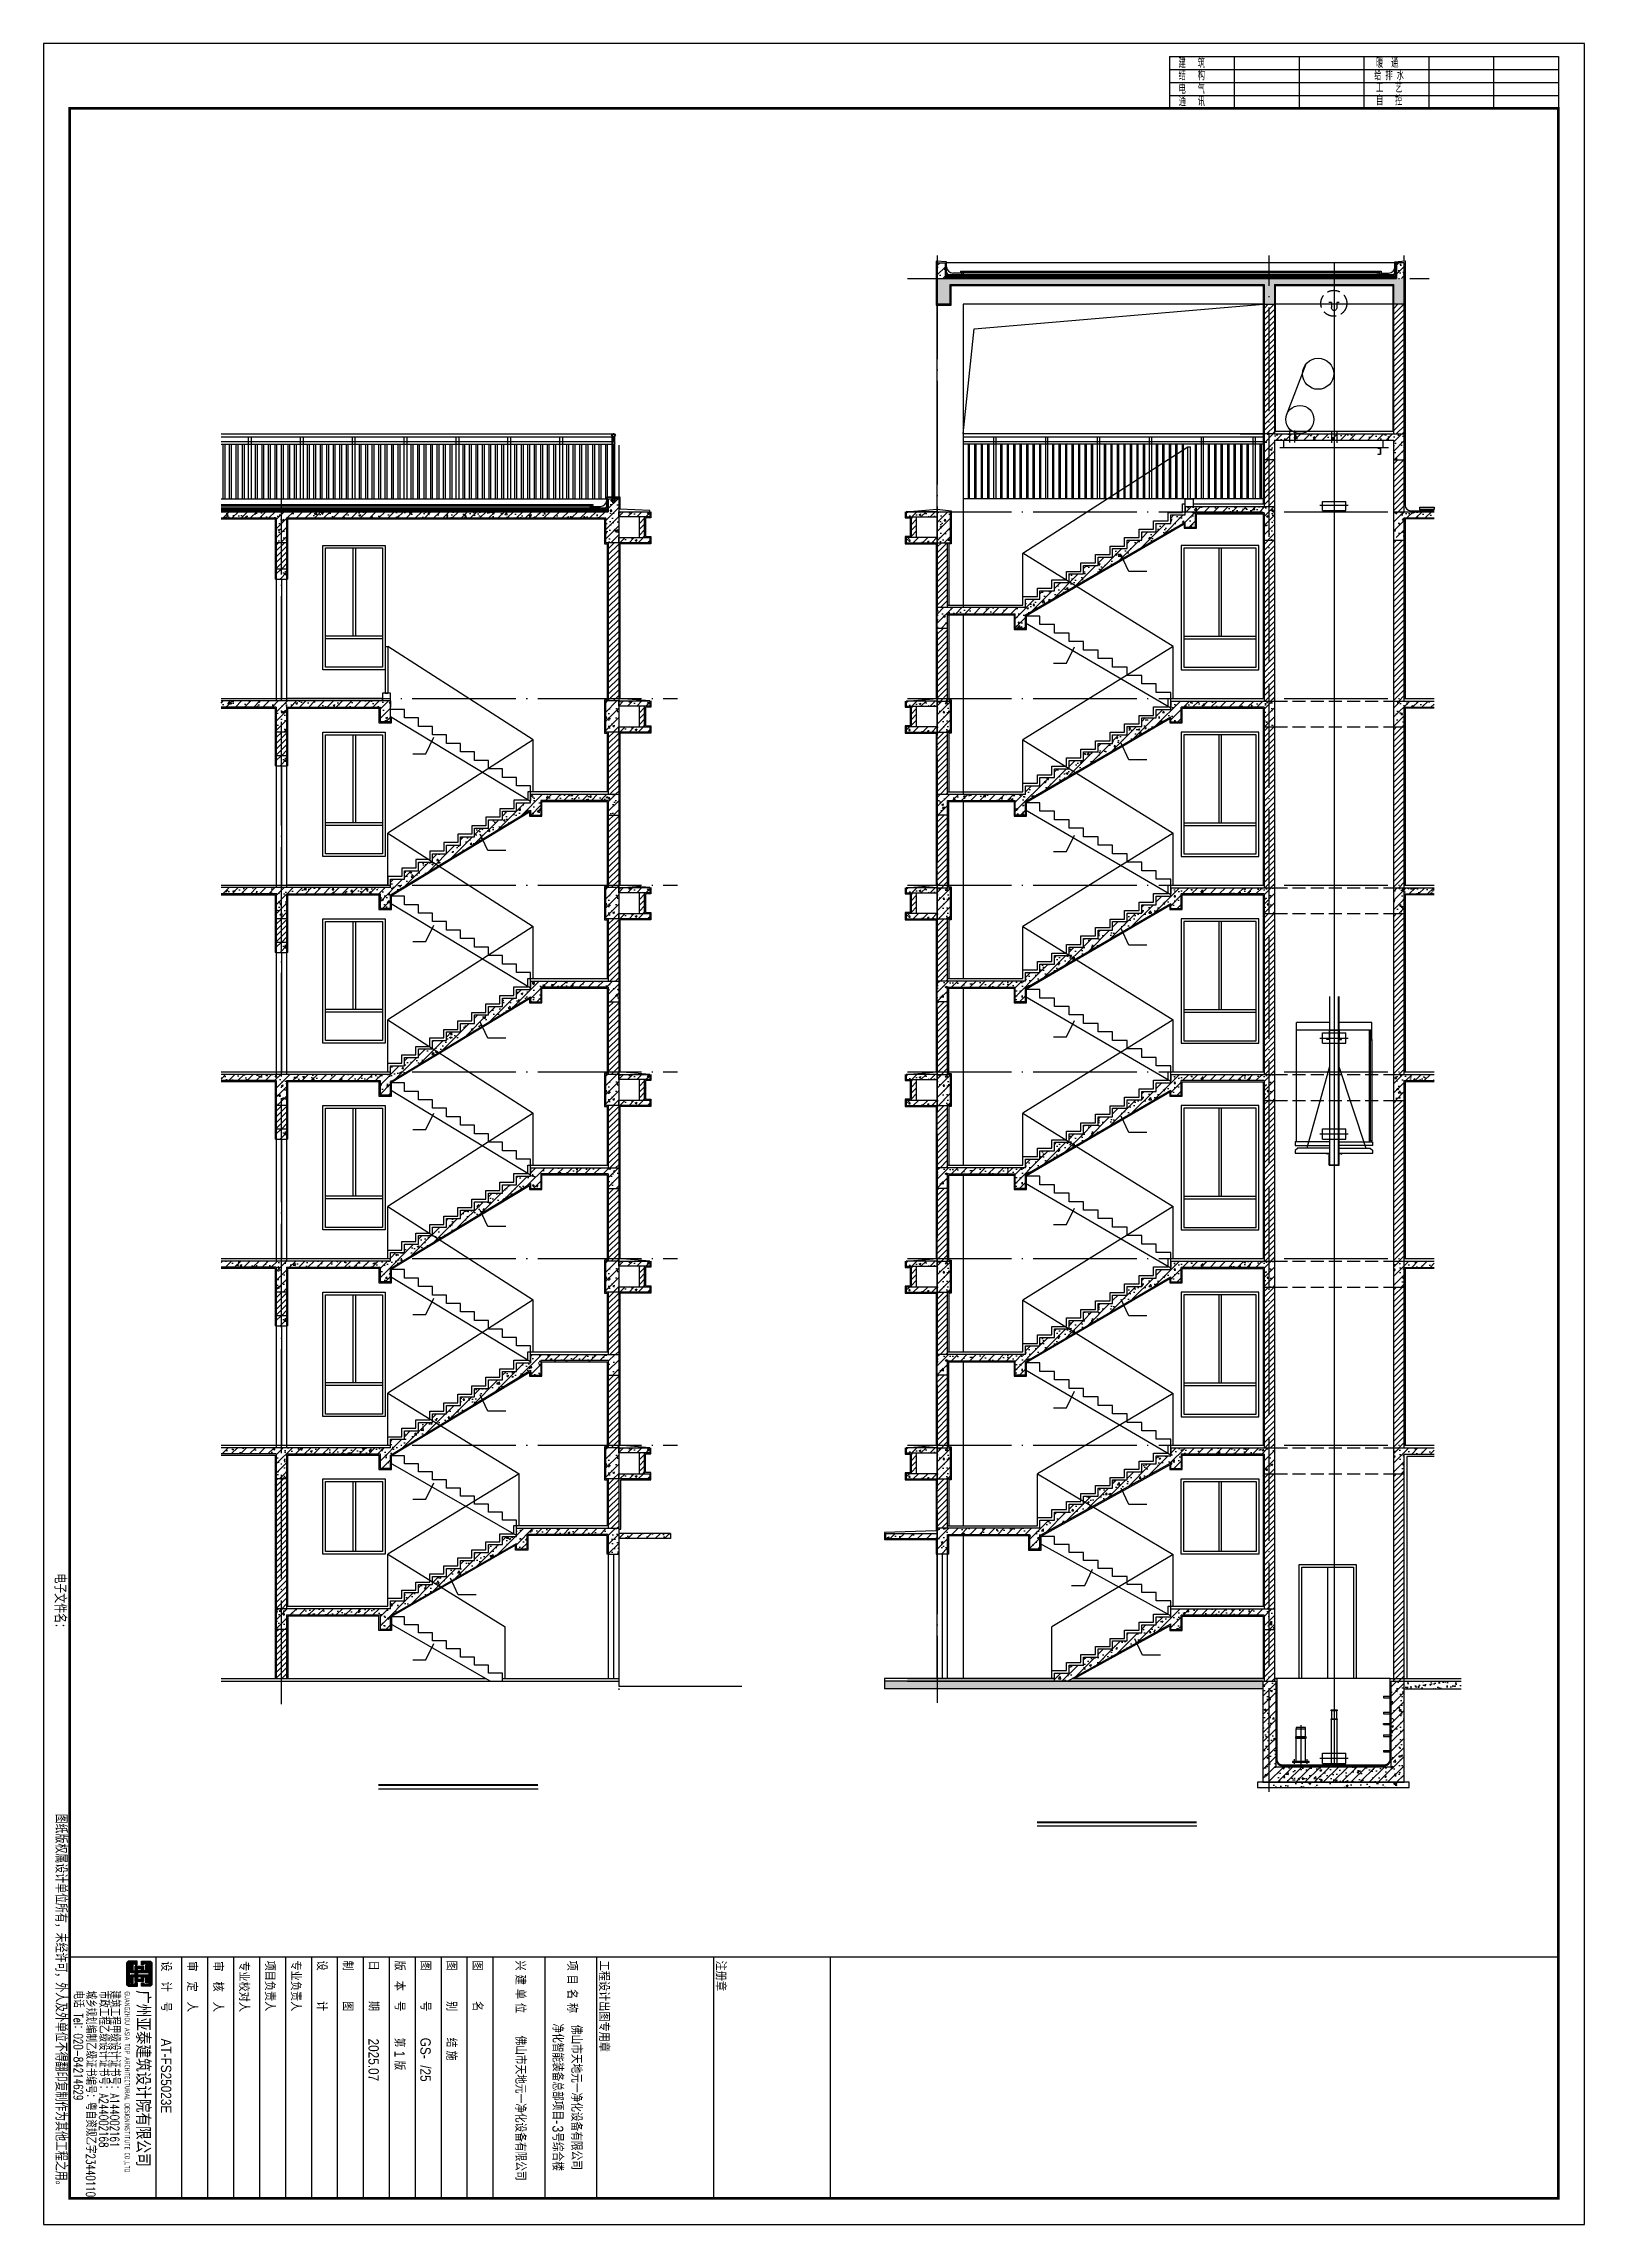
# Model space of a CAD drawing. Extents: x 299218 to 746073, y -331171 to -40619.
# Drawn here: x 600716 to 630416, y -331171 to -289121 of the extents above; entities that cross this region are included whole.
import ezdxf

# ---------------------------------------------------------------- set-up
doc = ezdxf.new("R2010")
doc.units = 0
doc.header["$LTSCALE"] = 1000
doc.header["$MEASUREMENT"] = 0
doc.linetypes.add('DASH', pattern=[0.35, 0.25, -0.1])
doc.linetypes.add('DOTE', pattern=[2.42, 2, -0.2, 0.02, -0.2])
for name, color, linetype in [('13', 4, 'Continuous'), ('14', 2, 'Continuous'), ('a140', 140, 'Continuous'), ('a43', 43, 'Continuous'), ('AXIS', 3, 'Continuous'), ('DIM_SYMB', 3, 'Continuous'), ('DOTE', 1, 'Continuous'), ('E_BalLib', 8, 'Continuous'), ('FIT', 1, 'Continuous'), ('PDIM', 3, 'Continuous'), ('PUB_DIM', 3, 'Continuous'), ('PUB_HACTH', 8, 'Continuous'), ('PUB_HATCH', 8, 'Continuous'), ('PUB_TEXT', 7, 'Continuous'), ('PUB_TITLE', 4, 'Continuous'), ('S_STAIR', 2, 'Continuous'), ('STAIR', 2, 'Continuous'), ('SURFACE', 6, 'Continuous'), ('WALL', 4, 'Continuous'), ('WINDOW', 3, 'Continuous')]:
    doc.layers.add(name, color=color, linetype=linetype)
doc.styles.add('_HZTXT', font='gs_txt.shx', dxfattribs={"width": 0.8, "bigfont": 'gs_hztxt.shx'})
doc.styles.add('HT', font='')
doc.styles.add('HZTXT', font='txt.shx', dxfattribs={"bigfont": 'hztxt.shx'})
doc.styles.add('hztxt0', font='romans.shx', dxfattribs={"bigfont": 'gbcbig0.shx'})
doc.styles.get("Standard").update_dxf_attribs({"font": 'gbenor.shx', "bigfont": 'gbcbig.shx'})
doc.styles.add('宋体', font='')
doc.styles.get('HT').set_extended_font_data('SimHei')
doc.styles.get('宋体').set_extended_font_data('SimSun')
pattern_1 = [(45, (1236462.825, -236611.94), (-56.126601, 56.126601), [])]
pattern_2 = [(45, (1236462.82, -236611.94), (-88.388348, 88.388348), []), (50, (1236462.82, -236611.94), (358.63009, -31.37607), [37.5, -412.5]), (355, (1236462.82, -236611.94), (-69.37567, 376.09607), [30, -330]), (100.4514, (1236492.7, -236614.56), (289.2547, 344.71977), [31.8701, -350.57106]), (46.1842, (1236462.82, -236511.94), (533.62052, -82.7595), [56.25, -618.75]), (96.6356, (1236507.3, -236518.84), (467.33135, 487.05894), [47.80514, -525.8565]), (351.1842, (1236462.8, -236511.94), (467.33097, 487.0593), [45, -495]), (21, (1236512.82, -236536.94), (298.45353, -201.30945), [37.5, -412.5]), (326, (1236512.82, -236536.94), (121.65767, 362.57502), [30, -330]), (71.4514, (1236537.7, -236553.72), (420.11131, 161.26525), [31.8701, -350.57106]), (37.5, (1236462.82, -236611.94), (6.079928, 166.446927), [0, -326, 0, -335, 0, -331.25]), (7.5, (1236462.82, -236611.94), (131.53477, 197.205856), [0, -191, 0, -318.5, 0, -126.25]), (327.5, (1236351.32, -236611.94), (266.911218, -11.277436), [0, -125, 0, -390, 0, -517.5]), (317.5, (1236301.32, -236611.94), (291.593085, 50.05249), [0, -162.5, 0, -259, 0, -367.5])]
pattern_3 = [(45, (1236462.82, -240261.94), (-88.388348, 88.388348), []), (50, (1236462.82, -240261.94), (358.63009, -31.37607), [37.5, -412.5]), (355, (1236462.82, -240261.94), (-69.37567, 376.09607), [30, -330]), (100.4514, (1236492.7, -240264.56), (289.2547, 344.71977), [31.8701, -350.57106]), (46.1842, (1236462.82, -240161.94), (533.62052, -82.7595), [56.25, -618.75]), (96.6356, (1236507.3, -240168.84), (467.33135, 487.05894), [47.80514, -525.8565]), (351.1842, (1236462.8, -240161.94), (467.33097, 487.0593), [45, -495]), (21, (1236512.82, -240186.94), (298.45353, -201.30945), [37.5, -412.5]), (326, (1236512.82, -240186.94), (121.65767, 362.57502), [30, -330]), (71.4514, (1236537.7, -240203.72), (420.11131, 161.26525), [31.8701, -350.57106]), (37.5, (1236462.82, -240261.94), (6.079928, 166.446927), [0, -326, 0, -335, 0, -331.25]), (7.5, (1236462.82, -240261.94), (131.53477, 197.205856), [0, -191, 0, -318.5, 0, -126.25]), (327.5, (1236351.32, -240261.94), (266.911218, -11.277436), [0, -125, 0, -390, 0, -517.5]), (317.5, (1236301.32, -240261.94), (291.593085, 50.05249), [0, -162.5, 0, -259, 0, -367.5])]
pattern_4 = [(45, (1236462.82, -243861.94), (-88.388348, 88.388348), []), (50, (1236462.82, -243861.94), (358.63009, -31.37607), [37.5, -412.5]), (355, (1236462.82, -243861.94), (-69.37567, 376.09607), [30, -330]), (100.4514, (1236492.7, -243864.56), (289.2547, 344.71977), [31.8701, -350.57106]), (46.1842, (1236462.82, -243761.94), (533.62052, -82.7595), [56.25, -618.75]), (96.6356, (1236507.3, -243768.84), (467.33135, 487.05894), [47.80514, -525.8565]), (351.1842, (1236462.8, -243761.94), (467.33097, 487.0593), [45, -495]), (21, (1236512.82, -243786.94), (298.45353, -201.30945), [37.5, -412.5]), (326, (1236512.82, -243786.94), (121.65767, 362.57502), [30, -330]), (71.4514, (1236537.7, -243803.72), (420.11131, 161.26525), [31.8701, -350.57106]), (37.5, (1236462.82, -243861.94), (6.079928, 166.446927), [0, -326, 0, -335, 0, -331.25]), (7.5, (1236462.82, -243861.94), (131.53477, 197.205856), [0, -191, 0, -318.5, 0, -126.25]), (327.5, (1236351.32, -243861.94), (266.911218, -11.277436), [0, -125, 0, -390, 0, -517.5]), (317.5, (1236301.32, -243861.94), (291.593085, 50.05249), [0, -162.5, 0, -259, 0, -367.5])]
pattern_5 = [(45, (1236462.82, -247461.94), (-88.388348, 88.388348), []), (50, (1236462.82, -247461.94), (358.63009, -31.37607), [37.5, -412.5]), (355, (1236462.82, -247461.94), (-69.37567, 376.09607), [30, -330]), (100.4514, (1236492.7, -247464.56), (289.2547, 344.71977), [31.8701, -350.57106]), (46.1842, (1236462.82, -247361.94), (533.62052, -82.7595), [56.25, -618.75]), (96.6356, (1236507.3, -247368.84), (467.33135, 487.05894), [47.80514, -525.8565]), (351.1842, (1236462.8, -247361.94), (467.33097, 487.0593), [45, -495]), (21, (1236512.82, -247386.94), (298.45353, -201.30945), [37.5, -412.5]), (326, (1236512.82, -247386.94), (121.65767, 362.57502), [30, -330]), (71.4514, (1236537.7, -247403.72), (420.11131, 161.26525), [31.8701, -350.57106]), (37.5, (1236462.82, -247461.94), (6.079928, 166.446927), [0, -326, 0, -335, 0, -331.25]), (7.5, (1236462.82, -247461.94), (131.53477, 197.205856), [0, -191, 0, -318.5, 0, -126.25]), (327.5, (1236351.32, -247461.94), (266.911218, -11.277436), [0, -125, 0, -390, 0, -517.5]), (317.5, (1236301.32, -247461.94), (291.593085, 50.05249), [0, -162.5, 0, -259, 0, -367.5])]
pattern_6 = [(45, (1236462.82, -251061.94), (-88.388348, 88.388348), []), (50, (1236462.82, -251061.94), (358.63009, -31.37607), [37.5, -412.5]), (355, (1236462.82, -251061.94), (-69.37567, 376.09607), [30, -330]), (100.4514, (1236492.7, -251064.56), (289.2547, 344.71977), [31.8701, -350.57106]), (46.1842, (1236462.82, -250961.94), (533.62052, -82.7595), [56.25, -618.75]), (96.6356, (1236507.3, -250968.84), (467.33135, 487.05894), [47.80514, -525.8565]), (351.1842, (1236462.8, -250961.94), (467.33097, 487.0593), [45, -495]), (21, (1236512.82, -250986.94), (298.45353, -201.30945), [37.5, -412.5]), (326, (1236512.82, -250986.94), (121.65767, 362.57502), [30, -330]), (71.4514, (1236537.7, -251003.72), (420.11131, 161.26525), [31.8701, -350.57106]), (37.5, (1236462.82, -251061.94), (6.079928, 166.446927), [0, -326, 0, -335, 0, -331.25]), (7.5, (1236462.82, -251061.94), (131.53477, 197.205856), [0, -191, 0, -318.5, 0, -126.25]), (327.5, (1236351.32, -251061.94), (266.911218, -11.277436), [0, -125, 0, -390, 0, -517.5]), (317.5, (1236301.32, -251061.94), (291.593085, 50.05249), [0, -162.5, 0, -259, 0, -367.5])]
pattern_7 = [(45, (1236462.82, -254661.94), (-88.388348, 88.388348), []), (50, (1236462.82, -254661.94), (358.63009, -31.37607), [37.5, -412.5]), (355, (1236462.82, -254661.94), (-69.37567, 376.09607), [30, -330]), (100.4514, (1236492.7, -254664.56), (289.2547, 344.71977), [31.8701, -350.57106]), (46.1842, (1236462.82, -254561.94), (533.62052, -82.7595), [56.25, -618.75]), (96.6356, (1236507.3, -254568.84), (467.33135, 487.05894), [47.80514, -525.8565]), (351.1842, (1236462.8, -254561.94), (467.33097, 487.0593), [45, -495]), (21, (1236512.82, -254586.94), (298.45353, -201.30945), [37.5, -412.5]), (326, (1236512.82, -254586.94), (121.65767, 362.57502), [30, -330]), (71.4514, (1236537.7, -254603.72), (420.11131, 161.26525), [31.8701, -350.57106]), (37.5, (1236462.82, -254661.94), (6.079928, 166.446927), [0, -326, 0, -335, 0, -331.25]), (7.5, (1236462.82, -254661.94), (131.53477, 197.205856), [0, -191, 0, -318.5, 0, -126.25]), (327.5, (1236351.32, -254661.94), (266.911218, -11.277436), [0, -125, 0, -390, 0, -517.5]), (317.5, (1236301.32, -254661.94), (291.593085, 50.05249), [0, -162.5, 0, -259, 0, -367.5])]
pattern_8 = [(45, (1249529.02, -256621.1), (-88.388348, 88.388348), []), (50, (1249529.02, -256621.1), (358.63009, -31.37607), [37.5, -412.5]), (355, (1249529.02, -256621.1), (-69.37567, 376.09607), [30, -330]), (100.4514, (1249558.9, -256623.7), (289.2547, 344.71977), [31.8701, -350.57106]), (46.1842, (1249529.02, -256521.1), (533.62052, -82.7595), [56.25, -618.75]), (96.6356, (1249573.5, -256528), (467.33135, 487.05894), [47.80514, -525.8565]), (351.1842, (1249529, -256521.1), (467.33097, 487.0593), [45, -495]), (21, (1249579.02, -256546.1), (298.45353, -201.30945), [37.5, -412.5]), (326, (1249579.02, -256546.1), (121.65767, 362.57502), [30, -330]), (71.4514, (1249603.9, -256562.88), (420.11131, 161.26525), [31.8701, -350.57106]), (37.5, (1249529.02, -256621.1), (6.079928, 166.446927), [0, -326, 0, -335, 0, -331.25]), (7.5, (1249529.02, -256621.1), (131.53477, 197.205856), [0, -191, 0, -318.5, 0, -126.25]), (327.5, (1249417.52, -256621.1), (266.911218, -11.277436), [0, -125, 0, -390, 0, -517.5]), (317.5, (1249367.52, -256621.1), (291.593085, 50.05249), [0, -162.5, 0, -259, 0, -367.5])]
pattern_9 = [(45, (1249529.02, -253021.1), (-88.388348, 88.388348), []), (50, (1249529.02, -253021.1), (358.63009, -31.37607), [37.5, -412.5]), (355, (1249529.02, -253021.1), (-69.37567, 376.09607), [30, -330]), (100.4514, (1249558.9, -253023.7), (289.2547, 344.71977), [31.8701, -350.57106]), (46.1842, (1249529.02, -252921.1), (533.62052, -82.7595), [56.25, -618.75]), (96.6356, (1249573.5, -252928), (467.33135, 487.05894), [47.80514, -525.8565]), (351.1842, (1249529, -252921.1), (467.33097, 487.0593), [45, -495]), (21, (1249579.02, -252946.1), (298.45353, -201.30945), [37.5, -412.5]), (326, (1249579.02, -252946.1), (121.65767, 362.57502), [30, -330]), (71.4514, (1249603.9, -252962.88), (420.11131, 161.26525), [31.8701, -350.57106]), (37.5, (1249529.02, -253021.1), (6.079928, 166.446927), [0, -326, 0, -335, 0, -331.25]), (7.5, (1249529.02, -253021.1), (131.53477, 197.205856), [0, -191, 0, -318.5, 0, -126.25]), (327.5, (1249417.52, -253021.1), (266.911218, -11.277436), [0, -125, 0, -390, 0, -517.5]), (317.5, (1249367.52, -253021.1), (291.593085, 50.05249), [0, -162.5, 0, -259, 0, -367.5])]
pattern_10 = [(45, (1249529.02, -249421.1), (-88.388348, 88.388348), []), (50, (1249529.02, -249421.1), (358.63009, -31.37607), [37.5, -412.5]), (355, (1249529.02, -249421.1), (-69.37567, 376.09607), [30, -330]), (100.4514, (1249558.9, -249423.7), (289.2547, 344.71977), [31.8701, -350.57106]), (46.1842, (1249529.02, -249321.1), (533.62052, -82.7595), [56.25, -618.75]), (96.6356, (1249573.5, -249328), (467.33135, 487.05894), [47.80514, -525.8565]), (351.1842, (1249529, -249321.1), (467.33097, 487.0593), [45, -495]), (21, (1249579.02, -249346.1), (298.45353, -201.30945), [37.5, -412.5]), (326, (1249579.02, -249346.1), (121.65767, 362.57502), [30, -330]), (71.4514, (1249603.9, -249362.88), (420.11131, 161.26525), [31.8701, -350.57106]), (37.5, (1249529.02, -249421.1), (6.079928, 166.446927), [0, -326, 0, -335, 0, -331.25]), (7.5, (1249529.02, -249421.1), (131.53477, 197.205856), [0, -191, 0, -318.5, 0, -126.25]), (327.5, (1249417.52, -249421.1), (266.911218, -11.277436), [0, -125, 0, -390, 0, -517.5]), (317.5, (1249367.52, -249421.1), (291.593085, 50.05249), [0, -162.5, 0, -259, 0, -367.5])]
pattern_11 = [(45, (1249529.02, -245821.1), (-88.388348, 88.388348), []), (50, (1249529.02, -245821.1), (358.63009, -31.37607), [37.5, -412.5]), (355, (1249529.02, -245821.1), (-69.37567, 376.09607), [30, -330]), (100.4514, (1249558.9, -245823.7), (289.2547, 344.71977), [31.8701, -350.57106]), (46.1842, (1249529.02, -245721.1), (533.62052, -82.7595), [56.25, -618.75]), (96.6356, (1249573.5, -245728), (467.33135, 487.05894), [47.80514, -525.8565]), (351.1842, (1249529, -245721.1), (467.33097, 487.0593), [45, -495]), (21, (1249579.02, -245746.1), (298.45353, -201.30945), [37.5, -412.5]), (326, (1249579.02, -245746.1), (121.65767, 362.57502), [30, -330]), (71.4514, (1249603.9, -245762.88), (420.11131, 161.26525), [31.8701, -350.57106]), (37.5, (1249529.02, -245821.1), (6.079928, 166.446927), [0, -326, 0, -335, 0, -331.25]), (7.5, (1249529.02, -245821.1), (131.53477, 197.205856), [0, -191, 0, -318.5, 0, -126.25]), (327.5, (1249417.52, -245821.1), (266.911218, -11.277436), [0, -125, 0, -390, 0, -517.5]), (317.5, (1249367.52, -245821.1), (291.593085, 50.05249), [0, -162.5, 0, -259, 0, -367.5])]
pattern_12 = [(45, (1249529.02, -242221.1), (-88.388348, 88.388348), []), (50, (1249529.02, -242221.1), (358.63009, -31.37607), [37.5, -412.5]), (355, (1249529.02, -242221.1), (-69.37567, 376.09607), [30, -330]), (100.4514, (1249558.9, -242223.7), (289.2547, 344.71977), [31.8701, -350.57106]), (46.1842, (1249529.02, -242121.1), (533.62052, -82.7595), [56.25, -618.75]), (96.6356, (1249573.5, -242128), (467.33135, 487.05894), [47.80514, -525.8565]), (351.1842, (1249529, -242121.1), (467.33097, 487.0593), [45, -495]), (21, (1249579.02, -242146.1), (298.45353, -201.30945), [37.5, -412.5]), (326, (1249579.02, -242146.1), (121.65767, 362.57502), [30, -330]), (71.4514, (1249603.9, -242162.88), (420.11131, 161.26525), [31.8701, -350.57106]), (37.5, (1249529.02, -242221.1), (6.079928, 166.446927), [0, -326, 0, -335, 0, -331.25]), (7.5, (1249529.02, -242221.1), (131.53477, 197.205856), [0, -191, 0, -318.5, 0, -126.25]), (327.5, (1249417.52, -242221.1), (266.911218, -11.277436), [0, -125, 0, -390, 0, -517.5]), (317.5, (1249367.52, -242221.1), (291.593085, 50.05249), [0, -162.5, 0, -259, 0, -367.5])]
pattern_13 = [(45, (1249529.02, -238571.1), (-88.388348, 88.388348), []), (50, (1249529.02, -238571.1), (358.63009, -31.37607), [37.5, -412.5]), (355, (1249529.02, -238571.1), (-69.37567, 376.09607), [30, -330]), (100.4514, (1249558.9, -238573.7), (289.2547, 344.71977), [31.8701, -350.57106]), (46.1842, (1249529.02, -238471.1), (533.62052, -82.7595), [56.25, -618.75]), (96.6356, (1249573.5, -238478), (467.33135, 487.05894), [47.80514, -525.8565]), (351.1842, (1249529, -238471.1), (467.33097, 487.0593), [45, -495]), (21, (1249579.02, -238496.1), (298.45353, -201.30945), [37.5, -412.5]), (326, (1249579.02, -238496.1), (121.65767, 362.57502), [30, -330]), (71.4514, (1249603.9, -238512.88), (420.11131, 161.26525), [31.8701, -350.57106]), (37.5, (1249529.02, -238571.1), (6.079928, 166.446927), [0, -326, 0, -335, 0, -331.25]), (7.5, (1249529.02, -238571.1), (131.53477, 197.205856), [0, -191, 0, -318.5, 0, -126.25]), (327.5, (1249417.52, -238571.1), (266.911218, -11.277436), [0, -125, 0, -390, 0, -517.5]), (317.5, (1249367.52, -238571.1), (291.593085, 50.05249), [0, -162.5, 0, -259, 0, -367.5])]
pattern_14 = [(45, (1141337.69, -250485.7), (-88.388348, 88.388348), []), (50, (1141337.7, -250485.7), (358.63009, -31.37607), [37.5, -412.5]), (355, (1141337.7, -250485.7), (-69.37567, 376.09607), [30, -330]), (100.4514, (1141367.58, -250488.32), (289.2547, 344.71977), [31.8701, -350.57106]), (46.1842, (1141337.7, -250385.7), (533.62052, -82.7595), [56.25, -618.75]), (96.6356, (1141382.16, -250392.6), (467.33135, 487.05894), [47.80514, -525.8565]), (351.1842, (1141337.7, -250385.7), (467.331, 487.0593), [45, -495]), (21, (1141387.7, -250410.7), (298.45353, -201.30945), [37.5, -412.5]), (326, (1141387.7, -250410.7), (121.65767, 362.57502), [30, -330]), (71.4514, (1141412.56, -250427.48), (420.11131, 161.26525), [31.8701, -350.57106]), (37.5, (1141337.69, -250485.7), (6.079928, 166.446927), [0, -326, 0, -335, 0, -331.25]), (7.5, (1141337.69, -250485.7), (131.53477, 197.205856), [0, -191, 0, -318.5, 0, -126.25]), (327.5, (1141226.19, -250485.7), (266.911218, -11.277436), [0, -125, 0, -390, 0, -517.5]), (317.5, (1141176.2, -250485.7), (291.59308, 50.05249), [0, -162.5, 0, -259, 0, -367.5])]
pattern_15 = [(45, (1141337.69, -250485.706), (-56.126601, 56.126601), [])]
pattern_16 = [(45, (322792.56, -355751.71), (-35.355339, 35.355339), []), (50, (322792.56, -355751.71), (143.452037, -12.550427), [15, -165]), (355, (322792.56, -355751.71), (-27.75027, 150.43843), [12, -132]), (100.4514, (322804.51, -355752.76), (115.701876, 137.88791), [12.74804, -140.22842]), (46.1842, (322792.56, -355711.71), (213.44821, -33.1038), [22.5, -247.5]), (96.6356, (322810.35, -355714.47), (186.93254, 194.82357), [19.12206, -210.3426]), (351.1842, (322792.56, -355711.7), (186.93239, 194.82372), [18, -198]), (21, (322812.56, -355721.71), (119.38141, -80.52378), [15, -165]), (326, (322812.56, -355721.71), (48.66307, 145.03001), [12, -132]), (71.4514, (322822.51, -355728.42), (168.044526, 64.5061), [12.74804, -140.22842]), (37.5, (322792.56, -355751.71), (2.431971, 66.578771), [0, -130.4, 0, -134, 0, -132.5]), (7.5, (322792.56, -355751.71), (52.613907, 78.882342), [0, -76.4, 0, -127.4, 0, -50.5]), (327.5, (322747.96, -355751.71), (106.764487, -4.510974), [0, -50, 0, -156, 0, -207]), (317.5, (322727.96, -355751.71), (116.637234, 20.020996), [0, -65, 0, -103.6, 0, -147])]
pattern_17 = [(45, (1141337.69, -254085.706), (-56.126601, 56.126601), [])]
pattern_18 = [(45, (1141337.69, -254085.7), (-88.388348, 88.388348), []), (50, (1141337.7, -254085.7), (358.63009, -31.37607), [37.5, -412.5]), (355, (1141337.7, -254085.7), (-69.37567, 376.09607), [30, -330]), (100.4514, (1141367.58, -254088.32), (289.2547, 344.71977), [31.8701, -350.57106]), (46.1842, (1141337.7, -253985.7), (533.62052, -82.7595), [56.25, -618.75]), (96.6356, (1141382.16, -253992.6), (467.33135, 487.05894), [47.80514, -525.8565]), (351.1842, (1141337.7, -253985.7), (467.331, 487.0593), [45, -495]), (21, (1141387.7, -254010.7), (298.45353, -201.30945), [37.5, -412.5]), (326, (1141387.7, -254010.7), (121.65767, 362.57502), [30, -330]), (71.4514, (1141412.56, -254027.48), (420.11131, 161.26525), [31.8701, -350.57106]), (37.5, (1141337.69, -254085.7), (6.079928, 166.446927), [0, -326, 0, -335, 0, -331.25]), (7.5, (1141337.69, -254085.7), (131.53477, 197.205856), [0, -191, 0, -318.5, 0, -126.25]), (327.5, (1141226.19, -254085.7), (266.911218, -11.277436), [0, -125, 0, -390, 0, -517.5]), (317.5, (1141176.2, -254085.7), (291.59308, 50.05249), [0, -162.5, 0, -259, 0, -367.5])]
pattern_19 = [(45, (1141337.69, -246885.706), (-56.126601, 56.126601), [])]
pattern_20 = [(45, (1141337.69, -243285.706), (-56.126601, 56.126601), [])]
pattern_21 = [(45, (1141337.69, -239685.706), (-56.126601, 56.126601), [])]
pattern_22 = [(45, (1141337.69, -236085.706), (-56.126601, 56.126601), [])]

# ---------------------------------------------------------------- blocks, each defined once
blk = doc.blocks.new('T1')
h = blk.add_hatch()
h.set_pattern_fill('钢筋混凝土', color=8, scale=50)
h.set_pattern_definition(pattern_2)
h.paths.add_polyline_path([(592092, -294967), (592037, -294967), (592037, -294973), (592018, -294973), (592018, -295007), (592012, -295007), (592012, -294973), (591972, -294973), (591972, -295007), (591966, -295007), (591966, -294973), (591947, -294973), (591947, -294967), (591892, -294967), (591892, -295217), (592092, -295217)])
h = blk.add_hatch()
h.set_pattern_fill('钢筋混凝土', color=8, scale=50)
h.set_pattern_definition(pattern_2)
h.paths.add_polyline_path([(592092, -295217), (584427, -295217), (584427, -295337), (585492, -295337), (585492, -295817), (585692, -295817), (585692, -295337), (591842, -295337), (591842, -295817), (592092, -295817), (592092, -295717)])
h = blk.add_hatch()
h.set_pattern_fill('钢筋混凝土', color=8, scale=50)
h.set_pattern_definition(pattern_2)
h.paths.add_polyline_path([(592092, -295317), (592692, -295317), (592692, -295217), (592092, -295217)])
h = blk.add_hatch()
h.set_pattern_fill('ANSI31', color=8, scale=50)
h.set_pattern_definition(pattern_1)
h.paths.add_polyline_path([(592592, -295317), (592492, -295317), (592492, -295717), (592592, -295717)])
h = blk.add_hatch()
h.set_pattern_fill('ANSI31', color=8, scale=50)
h.set_pattern_definition([(45, (1236462.825, -215211.94), (-56.126601, 56.126601), [])])
h.paths.add_polyline_path([(585692, -295817), (585492, -295817), (585492, -296317), (585692, -296317)])
h = blk.add_hatch()
h.set_pattern_fill('ANSI31', color=8, scale=50)
h.set_pattern_definition(pattern_1)
h.paths.add_polyline_path([(592092, -295817), (591892, -295817), (591892, -298817), (591892, -298867), (592092, -298867), (592092, -298817)])
h = blk.add_hatch()
h.set_pattern_fill('钢筋混凝土', color=8, scale=50)
h.set_pattern_definition(pattern_2)
h.paths.add_polyline_path([(592092, -295717), (592092, -295817), (592692, -295817), (592692, -295717)])
h = blk.add_hatch()
h.set_pattern_fill('钢筋混凝土', color=8, scale=50)
h.set_pattern_definition([(45, (1236462.82, -225811.94), (-88.388348, 88.388348), []), (50, (1236462.82, -225811.94), (358.63009, -31.37607), [37.5, -412.5]), (355, (1236462.82, -225811.94), (-69.37567, 376.09607), [30, -330]), (100.4514, (1236492.7, -225814.56), (289.2547, 344.71977), [31.8701, -350.57106]), (46.1842, (1236462.82, -225711.94), (533.62052, -82.7595), [56.25, -618.75]), (96.6356, (1236507.3, -225718.84), (467.33135, 487.05894), [47.80514, -525.8565]), (351.1842, (1236462.8, -225711.94), (467.33097, 487.0593), [45, -495]), (21, (1236512.82, -225736.94), (298.45353, -201.30945), [37.5, -412.5]), (326, (1236512.82, -225736.94), (121.65767, 362.57502), [30, -330]), (71.4514, (1236537.7, -225753.72), (420.11131, 161.26525), [31.8701, -350.57106]), (37.5, (1236462.82, -225811.94), (6.079928, 166.446927), [0, -326, 0, -335, 0, -331.25]), (7.5, (1236462.82, -225811.94), (131.53477, 197.205856), [0, -191, 0, -318.5, 0, -126.25]), (327.5, (1236351.32, -225811.94), (266.911218, -11.277436), [0, -125, 0, -390, 0, -517.5]), (317.5, (1236301.32, -225811.94), (291.593085, 50.05249), [0, -162.5, 0, -259, 0, -367.5])])
h.paths.add_polyline_path([(585692, -296317), (585492, -296317), (585492, -296517), (585692, -296517)])
h = blk.add_hatch()
h.set_pattern_fill('钢筋混凝土', color=8, scale=50)
h.set_pattern_definition(pattern_2)
h.paths.add_polyline_path([(587692, -298867), (585692, -298867), (585492, -298867), (584427, -298867), (584427, -298987), (585492, -298987), (585492, -299467), (585692, -299467), (585692, -298987), (587492, -298987), (587492, -299267), (587692, -299267), (587692, -299008)])
h = blk.add_hatch()
h.set_pattern_fill('钢筋混凝土', color=8, scale=50)
h.set_pattern_definition([(45, (1236462.82, -225811.94), (-88.388348, 88.388348), []), (50, (1236462.82, -225811.94), (358.63009, -31.37607), [37.5, -412.5]), (355, (1236462.82, -225811.94), (-69.37567, 376.09607), [30, -330]), (100.4514, (1236492.7, -225814.56), (289.2547, 344.71977), [31.8701, -350.57106]), (46.1842, (1236462.82, -225711.94), (533.62052, -82.7595), [56.25, -618.75]), (96.6356, (1236507.3, -225718.84), (467.33135, 487.05894), [47.80514, -525.8565]), (351.1842, (1236462.8, -225711.94), (467.33097, 487.0593), [45, -495]), (21, (1236512.82, -225736.94), (298.45353, -201.30945), [37.5, -412.5]), (326, (1236512.82, -225736.94), (121.65767, 362.57502), [30, -330]), (71.4514, (1236537.7, -225753.72), (420.11131, 161.26525), [31.8701, -350.57106]), (37.5, (1236462.82, -225811.94), (6.079928, 166.446927), [0, -326, 0, -335, 0, -331.25]), (7.5, (1236462.82, -225811.94), (131.53477, 197.205856), [0, -191, 0, -318.5, 0, -126.25]), (327.5, (1236351.32, -225811.94), (266.911218, -11.277436), [0, -125, 0, -390, 0, -517.5]), (317.5, (1236301.32, -225811.94), (291.593085, 50.05249), [0, -162.5, 0, -259, 0, -367.5])])
h.paths.add_polyline_path([(592092, -298867), (591842, -298867), (591842, -299467), (592092, -299467), (592092, -299367)])
h = blk.add_hatch()
h.set_pattern_fill('钢筋混凝土', color=8, scale=50)
h.set_pattern_definition(pattern_3)
h.paths.add_polyline_path([(592692, -298867), (592092, -298867), (592092, -298967), (592692, -298967)])
h = blk.add_hatch()
h.set_pattern_fill('ANSI31', color=8, scale=50)
h.set_pattern_definition([(45, (1236462.825, -240261.94), (-56.126601, 56.126601), [])])
h.paths.add_polyline_path([(592592, -298967), (592492, -298967), (592492, -299367), (592592, -299367)])
h = blk.add_hatch()
h.set_pattern_fill('钢筋混凝土', color=8, scale=50)
h.set_pattern_definition(pattern_3)
h.paths.add_polyline_path([(592692, -299367), (592092, -299367), (592092, -299467), (592692, -299467)])
h = blk.add_hatch()
h.set_pattern_fill('ANSI31', color=8, scale=50)
h.set_pattern_definition([(45, (1236462.825, -218811.94), (-56.126601, 56.126601), [])])
h.paths.add_polyline_path([(585692, -299467), (585492, -299467), (585492, -299917), (585692, -299917)])
h = blk.add_hatch()
h.set_pattern_fill('ANSI31', color=8, scale=50)
h.set_pattern_definition([(45, (1242862.825, -218811.94), (-56.126601, 56.126601), [])])
h.paths.add_polyline_path([(592092, -299467), (591892, -299467), (591892, -300667), (592092, -300667)])
h = blk.add_hatch()
h.set_pattern_fill('钢筋混凝土', color=8, scale=50)
h.set_pattern_definition([(45, (1236462.82, -229411.94), (-88.388348, 88.388348), []), (50, (1236462.82, -229411.94), (358.63009, -31.37607), [37.5, -412.5]), (355, (1236462.82, -229411.94), (-69.37567, 376.09607), [30, -330]), (100.4514, (1236492.7, -229414.56), (289.2547, 344.71977), [31.8701, -350.57106]), (46.1842, (1236462.82, -229311.94), (533.62052, -82.7595), [56.25, -618.75]), (96.6356, (1236507.3, -229318.84), (467.33135, 487.05894), [47.80514, -525.8565]), (351.1842, (1236462.8, -229311.94), (467.33097, 487.0593), [45, -495]), (21, (1236512.82, -229336.94), (298.45353, -201.30945), [37.5, -412.5]), (326, (1236512.82, -229336.94), (121.65767, 362.57502), [30, -330]), (71.4514, (1236537.7, -229353.72), (420.11131, 161.26525), [31.8701, -350.57106]), (37.5, (1236462.82, -229411.94), (6.079928, 166.446927), [0, -326, 0, -335, 0, -331.25]), (7.5, (1236462.82, -229411.94), (131.53477, 197.205856), [0, -191, 0, -318.5, 0, -126.25]), (327.5, (1236351.32, -229411.94), (266.911218, -11.277436), [0, -125, 0, -390, 0, -517.5]), (317.5, (1236301.32, -229411.94), (291.593085, 50.05249), [0, -162.5, 0, -259, 0, -367.5])])
h.paths.add_polyline_path([(585692, -299917), (585492, -299917), (585492, -300117), (585692, -300117)])
h = blk.add_hatch()
h.set_pattern_fill('钢筋混凝土', color=8, scale=50)
h.set_pattern_definition(pattern_2)
h.paths.add_polyline_path([(589042, -301649), (588772, -301649), (588772, -301813), (588502, -301813), (588502, -301977), (588232, -301977), (588232, -302140), (587962, -302140), (587962, -302304), (587692, -302304), (587692, -302467), (585692, -302467), (585492, -302467), (584427, -302467), (584427, -302587), (585492, -302587), (585492, -303067), (585692, -303067), (585692, -302587), (587492, -302587), (587492, -302867), (587692, -302867), (587692, -302608), (590392, -300971), (590392, -301067), (590592, -301067), (590592, -300787), (591892, -300787), (591892, -301067), (592092, -301067), (592092, -300667), (591892, -300667), (590392, -300667), (590392, -300787), (590392, -300831), (590122, -300831), (590122, -300995), (589852, -300995), (589852, -301158), (589582, -301158), (589582, -301322), (589312, -301322), (589312, -301486), (589042, -301486)])
h = blk.add_hatch()
h.set_pattern_fill('ANSI31', color=8, scale=50)
h.set_pattern_definition([(45, (1242862.825, -220411.94), (-56.126601, 56.126601), [])])
h.paths.add_polyline_path([(592092, -301067), (591892, -301067), (591892, -302467), (592092, -302467)])
h = blk.add_hatch()
h.set_pattern_fill('钢筋混凝土', color=8, scale=50)
h.set_pattern_definition([(45, (1236462.82, -229411.94), (-88.388348, 88.388348), []), (50, (1236462.82, -229411.94), (358.63009, -31.37607), [37.5, -412.5]), (355, (1236462.82, -229411.94), (-69.37567, 376.09607), [30, -330]), (100.4514, (1236492.7, -229414.56), (289.2547, 344.71977), [31.8701, -350.57106]), (46.1842, (1236462.82, -229311.94), (533.62052, -82.7595), [56.25, -618.75]), (96.6356, (1236507.3, -229318.84), (467.33135, 487.05894), [47.80514, -525.8565]), (351.1842, (1236462.8, -229311.94), (467.33097, 487.0593), [45, -495]), (21, (1236512.82, -229336.94), (298.45353, -201.30945), [37.5, -412.5]), (326, (1236512.82, -229336.94), (121.65767, 362.57502), [30, -330]), (71.4514, (1236537.7, -229353.72), (420.11131, 161.26525), [31.8701, -350.57106]), (37.5, (1236462.82, -229411.94), (6.079928, 166.446927), [0, -326, 0, -335, 0, -331.25]), (7.5, (1236462.82, -229411.94), (131.53477, 197.205856), [0, -191, 0, -318.5, 0, -126.25]), (327.5, (1236351.32, -229411.94), (266.911218, -11.277436), [0, -125, 0, -390, 0, -517.5]), (317.5, (1236301.32, -229411.94), (291.593085, 50.05249), [0, -162.5, 0, -259, 0, -367.5])])
h.paths.add_polyline_path([(592092, -302467), (591842, -302467), (591842, -303067), (592092, -303067), (592092, -302967)])
h = blk.add_hatch()
h.set_pattern_fill('钢筋混凝土', color=8, scale=50)
h.set_pattern_definition(pattern_4)
h.paths.add_polyline_path([(592692, -302467), (592092, -302467), (592092, -302567), (592692, -302567)])
h = blk.add_hatch()
h.set_pattern_fill('ANSI31', color=8, scale=50)
h.set_pattern_definition([(45, (1236462.825, -243861.94), (-56.126601, 56.126601), [])])
h.paths.add_polyline_path([(592592, -302567), (592492, -302567), (592492, -302967), (592592, -302967)])
h = blk.add_hatch()
h.set_pattern_fill('ANSI31', color=8, scale=50)
h.set_pattern_definition([(45, (1236462.825, -222411.94), (-56.126601, 56.126601), [])])
h.paths.add_polyline_path([(585692, -303067), (585492, -303067), (585492, -303517), (585692, -303517)])
h = blk.add_hatch()
h.set_pattern_fill('ANSI31', color=8, scale=50)
h.set_pattern_definition([(45, (1242862.825, -222411.94), (-56.126601, 56.126601), [])])
h.paths.add_polyline_path([(592092, -303067), (591892, -303067), (591892, -304267), (592092, -304267)])
h = blk.add_hatch()
h.set_pattern_fill('钢筋混凝土', color=8, scale=50)
h.set_pattern_definition(pattern_4)
h.paths.add_polyline_path([(592692, -302967), (592092, -302967), (592092, -303067), (592692, -303067)])
h = blk.add_hatch()
h.set_pattern_fill('钢筋混凝土', color=8, scale=50)
h.set_pattern_definition([(45, (1236462.82, -233011.94), (-88.388348, 88.388348), []), (50, (1236462.82, -233011.94), (358.63009, -31.37607), [37.5, -412.5]), (355, (1236462.82, -233011.94), (-69.37567, 376.09607), [30, -330]), (100.4514, (1236492.7, -233014.56), (289.2547, 344.71977), [31.8701, -350.57106]), (46.1842, (1236462.82, -232911.94), (533.62052, -82.7595), [56.25, -618.75]), (96.6356, (1236507.3, -232918.84), (467.33135, 487.05894), [47.80514, -525.8565]), (351.1842, (1236462.8, -232911.94), (467.33097, 487.0593), [45, -495]), (21, (1236512.82, -232936.94), (298.45353, -201.30945), [37.5, -412.5]), (326, (1236512.82, -232936.94), (121.65767, 362.57502), [30, -330]), (71.4514, (1236537.7, -232953.72), (420.11131, 161.26525), [31.8701, -350.57106]), (37.5, (1236462.82, -233011.94), (6.079928, 166.446927), [0, -326, 0, -335, 0, -331.25]), (7.5, (1236462.82, -233011.94), (131.53477, 197.205856), [0, -191, 0, -318.5, 0, -126.25]), (327.5, (1236351.32, -233011.94), (266.911218, -11.277436), [0, -125, 0, -390, 0, -517.5]), (317.5, (1236301.32, -233011.94), (291.593085, 50.05249), [0, -162.5, 0, -259, 0, -367.5])])
h.paths.add_polyline_path([(585692, -303517), (585492, -303517), (585492, -303717), (585692, -303717)])
h = blk.add_hatch()
h.set_pattern_fill('钢筋混凝土', color=8, scale=50)
h.set_pattern_definition(pattern_2)
h.paths.add_polyline_path([(590392, -304571), (590392, -304667), (590592, -304667), (590592, -304387), (591892, -304387), (591892, -304667), (592092, -304667), (592092, -304267), (591892, -304267), (590392, -304267), (590392, -304387), (590392, -304431), (590122, -304431), (590122, -304595), (589852, -304595), (589852, -304758), (589582, -304758), (589582, -304922), (589312, -304922), (589312, -305086), (589042, -305086), (589042, -305249), (588772, -305249), (588772, -305413), (588502, -305413), (588502, -305577), (588232, -305577), (588232, -305740), (587962, -305740), (587962, -305904), (587692, -305904), (587692, -306067), (585692, -306067), (585492, -306067), (584529, -306067), (584427, -306085), (584427, -306187), (585492, -306187), (585492, -306667), (585692, -306667), (585692, -306187), (587492, -306187), (587492, -306467), (587692, -306467), (587692, -306208)])
h = blk.add_hatch()
h.set_pattern_fill('ANSI31', color=8, scale=50)
h.set_pattern_definition([(45, (1242862.825, -224011.94), (-56.126601, 56.126601), [])])
h.paths.add_polyline_path([(592092, -304667), (591892, -304667), (591892, -306067), (592092, -306067)])
h = blk.add_hatch()
h.set_pattern_fill('钢筋混凝土', color=8, scale=50)
h.set_pattern_definition([(45, (1236462.82, -233011.94), (-88.388348, 88.388348), []), (50, (1236462.82, -233011.94), (358.63009, -31.37607), [37.5, -412.5]), (355, (1236462.82, -233011.94), (-69.37567, 376.09607), [30, -330]), (100.4514, (1236492.7, -233014.56), (289.2547, 344.71977), [31.8701, -350.57106]), (46.1842, (1236462.82, -232911.94), (533.62052, -82.7595), [56.25, -618.75]), (96.6356, (1236507.3, -232918.84), (467.33135, 487.05894), [47.80514, -525.8565]), (351.1842, (1236462.8, -232911.94), (467.33097, 487.0593), [45, -495]), (21, (1236512.82, -232936.94), (298.45353, -201.30945), [37.5, -412.5]), (326, (1236512.82, -232936.94), (121.65767, 362.57502), [30, -330]), (71.4514, (1236537.7, -232953.72), (420.11131, 161.26525), [31.8701, -350.57106]), (37.5, (1236462.82, -233011.94), (6.079928, 166.446927), [0, -326, 0, -335, 0, -331.25]), (7.5, (1236462.82, -233011.94), (131.53477, 197.205856), [0, -191, 0, -318.5, 0, -126.25]), (327.5, (1236351.32, -233011.94), (266.911218, -11.277436), [0, -125, 0, -390, 0, -517.5]), (317.5, (1236301.32, -233011.94), (291.593085, 50.05249), [0, -162.5, 0, -259, 0, -367.5])])
h.paths.add_polyline_path([(592092, -306067), (591842, -306067), (591842, -306667), (592092, -306667), (592092, -306567)])
h = blk.add_hatch()
h.set_pattern_fill('钢筋混凝土', color=8, scale=50)
h.set_pattern_definition(pattern_5)
h.paths.add_polyline_path([(592692, -306067), (592092, -306067), (592092, -306167), (592692, -306167)])
h = blk.add_hatch()
h.set_pattern_fill('ANSI31', color=8, scale=50)
h.set_pattern_definition([(45, (1236462.825, -247461.94), (-56.126601, 56.126601), [])])
h.paths.add_polyline_path([(592592, -306167), (592492, -306167), (592492, -306567), (592592, -306567)])
h = blk.add_hatch()
h.set_pattern_fill('ANSI31', color=8, scale=50)
h.set_pattern_definition([(45, (1236462.825, -226011.94), (-56.126601, 56.126601), [])])
h.paths.add_polyline_path([(585692, -306667), (585492, -306667), (585492, -307117), (585692, -307117)])
h = blk.add_hatch()
h.set_pattern_fill('ANSI31', color=8, scale=50)
h.set_pattern_definition([(45, (1242862.825, -226011.94), (-56.126601, 56.126601), [])])
h.paths.add_polyline_path([(592092, -306667), (591892, -306667), (591892, -307867), (592092, -307867)])
h = blk.add_hatch()
h.set_pattern_fill('钢筋混凝土', color=8, scale=50)
h.set_pattern_definition(pattern_5)
h.paths.add_polyline_path([(592692, -306567), (592092, -306567), (592092, -306667), (592692, -306667)])
h = blk.add_hatch()
h.set_pattern_fill('钢筋混凝土', color=8, scale=50)
h.set_pattern_definition(pattern_2)
h.paths.add_polyline_path([(585692, -307117), (585492, -307117), (585492, -307317), (585692, -307317)])
h = blk.add_hatch()
h.set_pattern_fill('钢筋混凝土', color=8, scale=50)
h.set_pattern_definition(pattern_2)
h.paths.add_polyline_path([(590392, -308171), (590392, -308267), (590592, -308267), (590592, -307987), (591892, -307987), (591892, -308267), (592092, -308267), (592092, -307867), (591892, -307867), (590392, -307867), (590392, -307987), (590392, -308031), (590122, -308031), (590122, -308195), (589852, -308195), (589852, -308358), (589582, -308358), (589582, -308522), (589312, -308522), (589312, -308686), (589042, -308686), (589042, -308849), (588772, -308849), (588772, -309013), (588502, -309013), (588502, -309177), (588232, -309177), (588232, -309340), (587962, -309340), (587962, -309504), (587692, -309504), (587692, -309667), (585692, -309667), (585492, -309667), (584427, -309667), (584427, -309787), (585492, -309787), (585492, -310267), (585692, -310267), (585692, -309787), (587492, -309787), (587492, -310067), (587692, -310067), (587692, -309808)])
h = blk.add_hatch()
h.set_pattern_fill('ANSI31', color=8, scale=50)
h.set_pattern_definition([(45, (1242862.825, -227611.94), (-56.126601, 56.126601), [])])
h.paths.add_polyline_path([(592092, -308267), (591892, -308267), (591892, -309667), (592092, -309667)])
h = blk.add_hatch()
h.set_pattern_fill('钢筋混凝土', color=8, scale=50)
h.set_pattern_definition(pattern_2)
h.paths.add_polyline_path([(592092, -309667), (591842, -309667), (591842, -310267), (592092, -310267), (592092, -310167)])
h = blk.add_hatch()
h.set_pattern_fill('钢筋混凝土', color=8, scale=50)
h.set_pattern_definition(pattern_6)
h.paths.add_polyline_path([(592692, -309667), (592092, -309667), (592092, -309767), (592692, -309767)])
h = blk.add_hatch()
h.set_pattern_fill('ANSI31', color=8, scale=50)
h.set_pattern_definition([(45, (1236462.825, -251061.94), (-56.126601, 56.126601), [])])
h.paths.add_polyline_path([(592592, -309767), (592492, -309767), (592492, -310167), (592592, -310167)])
h = blk.add_hatch()
h.set_pattern_fill('ANSI31', color=8, scale=50)
h.set_pattern_definition([(45, (1236462.825, -229611.94), (-56.126601, 56.126601), [])])
h.paths.add_polyline_path([(585692, -310267), (585492, -310267), (585492, -310717), (585692, -310717)])
h = blk.add_hatch()
h.set_pattern_fill('ANSI31', color=8, scale=50)
h.set_pattern_definition([(45, (1242862.825, -229611.94), (-56.126601, 56.126601), [])])
h.paths.add_polyline_path([(592092, -310267), (591892, -310267), (591892, -311467), (592092, -311467)])
h = blk.add_hatch()
h.set_pattern_fill('钢筋混凝土', color=8, scale=50)
h.set_pattern_definition(pattern_6)
h.paths.add_polyline_path([(592692, -310167), (592092, -310167), (592092, -310267), (592692, -310267)])
h = blk.add_hatch()
h.set_pattern_fill('钢筋混凝土', color=8, scale=50)
h.set_pattern_definition([(45, (1236462.82, -240211.94), (-88.388348, 88.388348), []), (50, (1236462.82, -240211.94), (358.63009, -31.37607), [37.5, -412.5]), (355, (1236462.82, -240211.94), (-69.37567, 376.09607), [30, -330]), (100.4514, (1236492.7, -240214.56), (289.2547, 344.71977), [31.8701, -350.57106]), (46.1842, (1236462.82, -240111.94), (533.62052, -82.7595), [56.25, -618.75]), (96.6356, (1236507.3, -240118.84), (467.33135, 487.05894), [47.80514, -525.8565]), (351.1842, (1236462.8, -240111.94), (467.33097, 487.0593), [45, -495]), (21, (1236512.82, -240136.94), (298.45353, -201.30945), [37.5, -412.5]), (326, (1236512.82, -240136.94), (121.65767, 362.57502), [30, -330]), (71.4514, (1236537.7, -240153.72), (420.11131, 161.26525), [31.8701, -350.57106]), (37.5, (1236462.82, -240211.94), (6.079928, 166.446927), [0, -326, 0, -335, 0, -331.25]), (7.5, (1236462.82, -240211.94), (131.53477, 197.205856), [0, -191, 0, -318.5, 0, -126.25]), (327.5, (1236351.32, -240211.94), (266.911218, -11.277436), [0, -125, 0, -390, 0, -517.5]), (317.5, (1236301.32, -240211.94), (291.593085, 50.05249), [0, -162.5, 0, -259, 0, -367.5])])
h.paths.add_polyline_path([(585692, -310717), (585492, -310717), (585492, -310917), (585692, -310917)])
h = blk.add_hatch()
h.set_pattern_fill('钢筋混凝土', color=8, scale=50)
h.set_pattern_definition(pattern_2)
h.paths.add_polyline_path([(590392, -311771), (590392, -311867), (590592, -311867), (590592, -311587), (591892, -311587), (591892, -311867), (592092, -311867), (592092, -311467), (591892, -311467), (590392, -311467), (590392, -311631), (590122, -311631), (590122, -311795), (589852, -311795), (589852, -311958), (589582, -311958), (589582, -312122), (589312, -312122), (589312, -312286), (589042, -312286), (589042, -312449), (588772, -312449), (588772, -312613), (588502, -312613), (588502, -312777), (588232, -312777), (588232, -312940), (587962, -312940), (587962, -313104), (587692, -313104), (587692, -313267), (585692, -313267), (585492, -313267), (584427, -313267), (584427, -313387), (585492, -313387), (585492, -313867), (585692, -313867), (585692, -313387), (587492, -313387), (587492, -313667), (587692, -313667), (587692, -313408)])
h = blk.add_hatch()
h.set_pattern_fill('ANSI31', color=8, scale=50)
h.set_pattern_definition([(45, (1242862.825, -231211.94), (-56.126601, 56.126601), [])])
h.paths.add_polyline_path([(592092, -311867), (591892, -311867), (591892, -313267), (592092, -313267)])
h = blk.add_hatch()
h.set_pattern_fill('钢筋混凝土', color=8, scale=50)
h.set_pattern_definition([(45, (1236462.82, -240211.94), (-88.388348, 88.388348), []), (50, (1236462.82, -240211.94), (358.63009, -31.37607), [37.5, -412.5]), (355, (1236462.82, -240211.94), (-69.37567, 376.09607), [30, -330]), (100.4514, (1236492.7, -240214.56), (289.2547, 344.71977), [31.8701, -350.57106]), (46.1842, (1236462.82, -240111.94), (533.62052, -82.7595), [56.25, -618.75]), (96.6356, (1236507.3, -240118.84), (467.33135, 487.05894), [47.80514, -525.8565]), (351.1842, (1236462.8, -240111.94), (467.33097, 487.0593), [45, -495]), (21, (1236512.82, -240136.94), (298.45353, -201.30945), [37.5, -412.5]), (326, (1236512.82, -240136.94), (121.65767, 362.57502), [30, -330]), (71.4514, (1236537.7, -240153.72), (420.11131, 161.26525), [31.8701, -350.57106]), (37.5, (1236462.82, -240211.94), (6.079928, 166.446927), [0, -326, 0, -335, 0, -331.25]), (7.5, (1236462.82, -240211.94), (131.53477, 197.205856), [0, -191, 0, -318.5, 0, -126.25]), (327.5, (1236351.32, -240211.94), (266.911218, -11.277436), [0, -125, 0, -390, 0, -517.5]), (317.5, (1236301.32, -240211.94), (291.593085, 50.05249), [0, -162.5, 0, -259, 0, -367.5])])
h.paths.add_polyline_path([(592092, -313267), (591842, -313267), (591842, -313867), (592092, -313867), (592092, -313767)])
h = blk.add_hatch()
h.set_pattern_fill('钢筋混凝土', color=8, scale=50)
h.set_pattern_definition(pattern_7)
h.paths.add_polyline_path([(592692, -313267), (592092, -313267), (592092, -313367), (592692, -313367)])
h = blk.add_hatch()
h.set_pattern_fill('ANSI31', color=8, scale=50)
h.set_pattern_definition([(45, (1236462.825, -254661.94), (-56.126601, 56.126601), [])])
h.paths.add_polyline_path([(592592, -313367), (592492, -313367), (592492, -313767), (592592, -313767)])
h = blk.add_hatch()
h.set_pattern_fill('ANSI31', color=8, scale=50)
h.set_pattern_definition([(45, (1236462.825, -235265.94), (-56.126601, 56.126601), [])])
h.paths.add_polyline_path([(585692, -313867), (585492, -313867), (585492, -316371), (585692, -316371)])
h = blk.add_hatch()
h.set_pattern_fill('ANSI31', color=8, scale=50)
h.set_pattern_definition([(45, (1242862.825, -233211.94), (-56.126601, 56.126601), [])])
h.paths.add_polyline_path([(592092, -313867), (591892, -313867), (591892, -314819), (592092, -314819)])
h = blk.add_hatch()
h.set_pattern_fill('钢筋混凝土', color=8, scale=50)
h.set_pattern_definition(pattern_7)
h.paths.add_polyline_path([(592692, -313767), (592092, -313767), (592092, -313867), (592692, -313867)])
h = blk.add_hatch()
h.set_pattern_fill('钢筋混凝土', color=8, scale=50)
h.set_pattern_definition(pattern_2)
h.paths.add_polyline_path([(590122, -315113), (590122, -315219), (590322, -315219), (590322, -314939), (591892, -314939), (591892, -315317), (592092, -315317), (592092, -314819), (591892, -314819), (590122, -314819), (590122, -314975), (589852, -314975), (589852, -315130), (589582, -315130), (589582, -315285), (589312, -315285), (589312, -315440), (589042, -315440), (589042, -315595), (588772, -315595), (588772, -315751), (588502, -315751), (588502, -315906), (588232, -315906), (588232, -316061), (587962, -316061), (587962, -316216), (587692, -316216), (587692, -316371), (585692, -316371), (585492, -316371), (585492, -316771), (585692, -316771), (585692, -316491), (587492, -316491), (587492, -316771), (587692, -316771), (587692, -316510)])
h = blk.add_hatch()
h.set_pattern_fill('钢筋混凝土', color=8, scale=50)
h.set_pattern_definition([(45, (1243062.82, -244411.94), (-88.388348, 88.388348), []), (50, (1243062.82, -244411.94), (358.63009, -31.37607), [37.5, -412.5]), (355, (1243062.82, -244411.94), (-69.37567, 376.09607), [30, -330]), (100.4514, (1243092.7, -244414.56), (289.2547, 344.71977), [31.8701, -350.57106]), (46.1842, (1243062.82, -244311.94), (533.62052, -82.7595), [56.25, -618.75]), (96.6356, (1243107.3, -244318.84), (467.33135, 487.05894), [47.80514, -525.8565]), (351.1842, (1243062.8, -244311.94), (467.33097, 487.0593), [45, -495]), (21, (1243112.82, -244336.94), (298.45353, -201.30945), [37.5, -412.5]), (326, (1243112.82, -244336.94), (121.65767, 362.57502), [30, -330]), (71.4514, (1243137.7, -244353.72), (420.11131, 161.26525), [31.8701, -350.57106]), (37.5, (1243062.82, -244411.94), (6.079928, 166.446927), [0, -326, 0, -335, 0, -331.25]), (7.5, (1243062.82, -244411.94), (131.53477, 197.205856), [0, -191, 0, -318.5, 0, -126.25]), (327.5, (1242951.32, -244411.94), (266.911218, -11.277436), [0, -125, 0, -390, 0, -517.5]), (317.5, (1242901.32, -244411.94), (291.593085, 50.05249), [0, -162.5, 0, -259, 0, -367.5])])
h.paths.add_polyline_path([(593092, -314917), (592092, -314917), (592092, -315017), (593092, -315017)])
h = blk.add_hatch()
h.set_pattern_fill('ANSI31', color=8, scale=50)
h.set_pattern_definition(pattern_1)
h.paths.add_polyline_path([(585692, -316771), (585492, -316771), (585492, -317717), (585692, -317717)])
at = {"layer": 'PUB_HACTH'}
h = blk.add_hatch(dxfattribs=at)
h.set_pattern_fill('钢筋混凝土', color=256, scale=20, style=0)
h.set_pattern_definition([(45, (299738.93, -358292.554), (-35.355339, 35.355339), []), (50, (299738.93, -358292.55), (143.452037, -12.550427), [15, -165]), (355, (299738.93, -358292.55), (-27.75027, 150.43843), [12, -132]), (100.4514, (299750.88, -358293.6), (115.701876, 137.88791), [12.74804, -140.22842]), (46.1842, (299738.93, -358252.55), (213.44821, -33.1038), [22.5, -247.5]), (96.6356, (299756.72, -358255.31), (186.93254, 194.82357), [19.12206, -210.3426]), (351.1842, (299738.93, -358252.55), (186.93239, 194.82372), [18, -198]), (21, (299758.93, -358262.55), (119.38141, -80.52378), [15, -165]), (326, (299758.93, -358262.55), (48.66307, 145.03001), [12, -132]), (71.4514, (299768.88, -358269.26), (168.044526, 64.5061), [12.74804, -140.22842]), (37.5, (299738.93, -358292.554), (2.431971, 66.578771), [0, -130.4, 0, -134, 0, -132.5]), (7.5, (299738.93, -358292.554), (52.613907, 78.882342), [0, -76.4, 0, -127.4, 0, -50.5]), (327.5, (299694.33, -358292.554), (106.764487, -4.510974), [0, -50, 0, -156, 0, -207]), (317.5, (299674.33, -358292.55), (116.637234, 20.020996), [0, -65, 0, -103.6, 0, -147])])
h.paths.add_polyline_path([(584427, -295102), (584427, -295142), (591572, -295142), (591572, -295102)])
h = blk.add_hatch(dxfattribs=at)
h.set_pattern_fill('混凝土', color=256, scale=5, style=0)
h.set_pattern_definition([(50, (299844.768, -358292.554), (35.863009, -3.1376067), [3.75, -41.25]), (355, (299844.77, -358292.554), (-6.9375667, 37.6096067), [3, -33]), (100.4514, (299847.757, -358292.816), (28.925469, 34.471977), [3.1870095, -35.0571056]), (46.1842, (299844.77, -358282.554), (53.3620524, -8.275951), [5.625, -61.875]), (96.6356, (299849.215, -358283.244), (46.733135, 48.7058935), [4.780514, -52.58565]), (351.1842, (299844.77, -358282.554), (46.733097, 48.70593), [4.5, -49.5]), (21, (299849.768, -358285.054), (29.8453526, -20.1309445), [3.75, -41.25]), (326, (299849.77, -358285.054), (12.1657666, 36.2575023), [3, -33]), (71.4514, (299852.255, -358286.732), (42.0111314, 16.126525), [3.1870095, -35.0571056]), (37.5, (299844.768, -358292.554), (0.60799277, 16.6446927), [0, -32.6, 0, -33.5, 0, -33.125]), (7.5, (299844.768, -358292.554), (13.1534769, 19.7205856), [0, -19.1, 0, -31.85, 0, -12.625]), (327.5, (299833.618, -358292.554), (26.6911218, -1.1277436), [0, -12.5, 0, -39, 0, -51.75]), (317.5, (299828.618, -358292.554), (29.1593085, 5.0052491), [0, -16.25, 0, -25.9, 0, -36.75])])
h.paths.add_polyline_path([(584427, -295177), (584427, -295197), (591872, -295197), (591872, -295177)])
h = blk.add_hatch(dxfattribs=at)
h.set_pattern_fill('钢筋混凝土', color=256, scale=20, style=0)
h.set_pattern_definition([(45, (299860.28, -358292.554), (-35.355339, 35.355339), []), (50, (299860.28, -358292.55), (143.452037, -12.550427), [15, -165]), (355, (299860.28, -358292.55), (-27.75027, 150.43843), [12, -132]), (100.4514, (299872.23, -358293.6), (115.701876, 137.88791), [12.74804, -140.22842]), (46.1842, (299860.28, -358252.55), (213.44821, -33.1038), [22.5, -247.5]), (96.6356, (299878.07, -358255.31), (186.93254, 194.82357), [19.12206, -210.3426]), (351.1842, (299860.28, -358252.55), (186.93239, 194.82372), [18, -198]), (21, (299880.28, -358262.55), (119.38141, -80.52378), [15, -165]), (326, (299880.28, -358262.55), (48.66307, 145.03001), [12, -132]), (71.4514, (299890.23, -358269.26), (168.044526, 64.5061), [12.74804, -140.22842]), (37.5, (299860.28, -358292.554), (2.431971, 66.578771), [0, -130.4, 0, -134, 0, -132.5]), (7.5, (299860.28, -358292.554), (52.613907, 78.882342), [0, -76.4, 0, -127.4, 0, -50.5]), (327.5, (299815.68, -358292.554), (106.764487, -4.510974), [0, -50, 0, -156, 0, -207]), (317.5, (299795.68, -358292.55), (116.637234, 20.020996), [0, -65, 0, -103.6, 0, -147])])
h.paths.add_polyline_path([(591516, -295142), (591516, -295102), (591572, -295102), (591572, -295142)])
at = {"color": 2}
blk.add_line((584427, -294967), (592092, -294967), dxfattribs=at)
for p, q in [((591572, -295102), (591572, -295142)), ((592692, -295217), (592692, -295196)), ((592092, -317717), (592092, -317867))]:
    blk.add_line(p, q)
at = {"color": 8}
for p, q in [((592692, -295196), (592112, -295167)), ((585492, -296517), (585472, -296517)), ((585712, -296517), (585692, -296517)), ((584427, -298817), (585492, -298817)), ((585492, -298817), (585692, -298817)), ((587592, -298717), (587642, -298717)), ((585492, -300117), (585472, -300117)), ((585712, -300117), (585692, -300117)), ((584427, -302417), (585492, -302417)), ((585492, -302417), (585692, -302417)), ((585492, -303717), (585472, -303717)), ((585712, -303717), (585692, -303717)), ((584427, -306017), (585492, -306017)), ((585492, -306017), (585692, -306017)), ((585492, -307317), (585472, -307317)), ((585712, -307317), (585692, -307317)), ((584427, -309617), (585492, -309617)), ((585492, -309617), (585692, -309617)), ((585492, -310917), (585472, -310917)), ((585712, -310917), (585692, -310917)), ((584427, -313217), (585492, -313217)), ((585492, -313217), (585692, -313217)), ((591892, -315317), (591872, -315317)), ((584427, -317717), (589525, -317717)), ((589852, -317717), (592092, -317717))]:
    blk.add_line(p, q, dxfattribs=at)
at = {"color": 4}
for p, q in [((586967, -295917), (586967, -297617)), ((587017, -295917), (587017, -297617)), ((587542, -297617), (586442, -297617)), ((587542, -297667), (586442, -297667)), ((586967, -299517), (586967, -301217)), ((587017, -299517), (587017, -301217)), ((587542, -301217), (586442, -301217)), ((587542, -301267), (586442, -301267)), ((586967, -303117), (586967, -304817)), ((587017, -303117), (587017, -304817)), ((587542, -304817), (586442, -304817)), ((587542, -304867), (586442, -304867)), ((586967, -306717), (586967, -308417)), ((587017, -306717), (587017, -308417)), ((587542, -308417), (586442, -308417)), ((587542, -308467), (586442, -308467)), ((586967, -310317), (586967, -312017)), ((587017, -310317), (587017, -312017)), ((587542, -312017), (586442, -312017)), ((587542, -312067), (586442, -312067)), ((586967, -313917), (586967, -315267)), ((587017, -313917), (587017, -315267))]:
    blk.add_line(p, q, dxfattribs=at)
at = {"color": 3}
for p, q in [((590442, -299617), (587642, -297817)), ((590442, -299617), (587642, -301417)), ((590442, -300617), (590442, -299617)), ((587642, -302417), (587642, -301417)), ((587642, -301417), (590442, -303217)), ((590442, -303217), (587642, -305017)), ((590442, -304217), (590442, -303217)), ((587642, -306017), (587642, -305017)), ((587642, -305017), (590442, -306817)), ((590442, -306817), (587642, -308617)), ((590442, -307817), (590442, -306817)), ((587642, -309617), (587642, -308617)), ((587642, -308617), (590442, -310417)), ((590442, -310417), (587642, -312217)), ((590442, -311417), (590442, -310417)), ((587642, -313217), (587642, -312217)), ((587642, -312217), (590172, -313769)), ((590172, -313769), (587642, -315321)), ((590172, -314769), (590172, -313769)), ((587642, -316321), (587642, -315321)), ((587642, -315321), (589902, -316717)), ((589902, -317717), (589902, -316717))]:
    blk.add_line(p, q, dxfattribs=at)
at = {"color": 2, "linetype": 'DASH', "ltscale": 0.1, "const_width": 3}
for points in [[(591642, -295169), (584427, -295169)], [(591655, -295158), (591642, -295169)], [(591845, -295158), (591655, -295158)], [(591841, -295168), (591656, -295168)], [(591892, -294967), (591874, -294967), (591874, -295120)]]:
    blk.add_lwpolyline(points, dxfattribs=at)
for points in [[(591884, -295120, -0.384199), (591841, -295168)], [(591874, -295120, -0.287485), (591845, -295158)]]:
    blk.add_lwpolyline(points, format="xyb", dxfattribs=at)
at = {"color": 8}
for points in [[(584427, -295357), (585472, -295357), (585472, -296517)], [(585712, -296517), (585712, -295357), (591822, -295357), (591822, -295837), (591872, -295837), (591872, -298847), (591822, -298847), (591822, -299487), (591872, -299487), (591872, -300617)], [(592712, -295217), (592712, -295337), (592612, -295337), (592612, -295697), (592712, -295697), (592712, -295837), (592112, -295837), (592112, -298817)], [(587542, -298867), (587542, -298817), (585692, -298817)], [(592712, -298867), (592712, -298987), (592612, -298987), (592612, -299347), (592712, -299347), (592712, -299487), (592112, -299487), (592112, -302417)], [(584427, -299007), (585472, -299007), (585472, -300117)], [(585712, -300117), (585712, -299007), (587472, -299007), (587472, -299287), (587712, -299287), (587712, -299171)], [(591892, -300617), (590342, -300617), (590342, -300781), (590072, -300781), (590072, -300945), (589802, -300945), (589802, -301108), (589532, -301108), (589532, -301272), (589262, -301272), (589262, -301436), (588992, -301436), (588992, -301599), (588722, -301599), (588722, -301763), (588452, -301763), (588452, -301927), (588182, -301927), (588182, -302090), (587912, -302090), (587912, -302254), (587642, -302254), (587642, -302417), (585692, -302417)], [(585712, -303717), (585712, -302607), (587472, -302607), (587472, -302887), (587712, -302887), (587712, -302619), (590372, -301007), (590372, -301087), (590612, -301087), (590612, -300807), (591872, -300807)], [(591872, -300807), (591872, -302447), (591822, -302447), (591822, -303087), (591872, -303087), (591872, -304217)], [(584427, -302607), (585472, -302607), (585472, -303717)], [(592712, -302467), (592712, -302587), (592612, -302587), (592612, -302947), (592712, -302947), (592712, -303087), (592112, -303087), (592112, -306017)], [(585692, -306017), (587642, -306017), (587642, -305854), (587912, -305854), (587912, -305690), (588182, -305690), (588182, -305527), (588452, -305527), (588452, -305363), (588722, -305363), (588722, -305199), (588992, -305199), (588992, -305036), (589262, -305036), (589262, -304872), (589532, -304872), (589532, -304708), (589802, -304708), (589802, -304545), (590072, -304545), (590072, -304381), (590342, -304381), (590342, -304217), (591892, -304217)], [(585712, -307317), (585712, -306207), (587472, -306207), (587472, -306487), (587712, -306487), (587712, -306219), (590372, -304607), (590372, -304687), (590612, -304687), (590612, -304407), (591872, -304407)], [(591872, -304407), (591872, -306047), (591822, -306047), (591822, -306687), (591872, -306687), (591872, -307817)], [(592712, -306067), (592712, -306187), (592612, -306187), (592612, -306547), (592712, -306547), (592712, -306687), (592112, -306687), (592112, -309617)], [(584427, -306207), (585472, -306207), (585472, -307317)], [(585692, -309617), (587642, -309617), (587642, -309454), (587912, -309454), (587912, -309290), (588182, -309290), (588182, -309127), (588452, -309127), (588452, -308963), (588722, -308963), (588722, -308799), (588992, -308799), (588992, -308636), (589262, -308636), (589262, -308472), (589532, -308472), (589532, -308308), (589802, -308308), (589802, -308145), (590072, -308145), (590072, -307981), (590342, -307981), (590342, -307817), (591892, -307817)], [(585712, -310917), (585712, -309807), (587472, -309807), (587472, -310087), (587712, -310087), (587712, -309819), (590372, -308207), (590372, -308287), (590612, -308287), (590612, -308007), (591872, -308007)], [(591872, -308007), (591872, -309647), (591822, -309647), (591822, -310287), (591872, -310287), (591872, -311417)], [(584427, -309807), (585472, -309807), (585472, -310917)], [(592712, -309667), (592712, -309787), (592612, -309787), (592612, -310147), (592712, -310147), (592712, -310287), (592112, -310287), (592112, -313217)], [(585692, -313217), (587642, -313217), (587642, -313054), (587912, -313054), (587912, -312890), (588182, -312890), (588182, -312727), (588452, -312727), (588452, -312563), (588722, -312563), (588722, -312399), (588992, -312399), (588992, -312236), (589262, -312236), (589262, -312072), (589532, -312072), (589532, -311908), (589802, -311908), (589802, -311745), (590072, -311745), (590072, -311581), (590342, -311581), (590342, -311417), (591892, -311417)], [(585712, -316321), (585712, -313407), (587472, -313407), (587472, -313687), (587712, -313687), (587712, -313419), (590372, -311807), (590372, -311887), (590612, -311887), (590612, -311607), (591872, -311607)], [(591872, -311607), (591872, -313247), (591822, -313247), (591822, -313887), (591872, -313887), (591872, -314769)], [(592092, -314839), (592132, -314839), (592132, -313887), (592712, -313887), (592712, -313747), (592612, -313747), (592612, -313387), (592712, -313387), (592712, -313267)], [(584427, -313407), (585472, -313407), (585472, -317717)], [(585692, -316321), (587642, -316321), (587642, -316166), (587912, -316166), (587912, -316011), (588182, -316011), (588182, -315856), (588452, -315856), (588452, -315701), (588722, -315701), (588722, -315545), (588992, -315545), (588992, -315390), (589262, -315390), (589262, -315235), (589532, -315235), (589532, -315080), (589802, -315080), (589802, -314925), (590072, -314925), (590072, -314769), (591892, -314769)], [(591872, -315317), (591872, -314959), (590342, -314959), (590342, -315239), (590102, -315239), (590102, -315148), (587712, -316521), (587712, -316791), (587472, -316791), (587472, -316511), (585712, -316511), (585712, -317717)]]:
    blk.add_lwpolyline(points, dxfattribs=at)
at = {"color": 2}
for points in [[(586392, -295867), (587592, -295867), (587592, -298267), (586392, -298267)], [(586392, -299467), (587592, -299467), (587592, -301867), (586392, -301867)], [(586392, -303067), (587592, -303067), (587592, -305467), (586392, -305467)], [(586392, -306667), (587592, -306667), (587592, -309067), (586392, -309067)], [(586392, -310267), (587592, -310267), (587592, -312667), (586392, -312667)], [(586392, -313867), (587592, -313867), (587592, -315317), (586392, -315317)]]:
    blk.add_lwpolyline(points, close=True, dxfattribs=at)
at = {"color": 4}
for points in [[(586442, -295917), (587542, -295917), (587542, -298217), (586442, -298217)], [(586442, -299517), (587542, -299517), (587542, -301817), (586442, -301817)], [(586442, -303117), (587542, -303117), (587542, -305417), (586442, -305417)], [(586442, -306717), (587542, -306717), (587542, -309017), (586442, -309017)], [(586442, -310317), (587542, -310317), (587542, -312617), (586442, -312617)], [(586442, -313917), (587542, -313917), (587542, -315267), (586442, -315267)]]:
    blk.add_lwpolyline(points, close=True, dxfattribs=at)
blk.add_lwpolyline([(587692, -298867), (587692, -298717), (587542, -298717), (587542, -298867)])
at = {"lineweight": 40}
blk.add_circle((591992, -293747), 30, dxfattribs=at)
blk.add_circle((591992, -293894), 25)
at = {"layer": 'a140'}
for points in [[(591967, -294967), (591967, -293764)], [(591977, -293874), (591977, -293773)], [(591977, -294967), (591977, -293914)], [(592007, -293874), (592007, -293773)], [(592007, -294967), (592007, -293914)], [(592017, -294967), (592017, -293764)]]:
    blk.add_lwpolyline(points, dxfattribs=at)
at = {"layer": 'a43'}
for p, q in [((584427, -293717), (592017, -293717)), ((584427, -293777), (592017, -293777)), ((584427, -293867), (592017, -293867)), ((584427, -293917), (592017, -293917))]:
    blk.add_line(p, q, dxfattribs=at)
for points in [[(584468, -294967), (584468, -293917)], [(584498, -293917), (584498, -294967)], [(584593, -294967), (584593, -293917)], [(584623, -293917), (584623, -294967)], [(584718, -294967), (584718, -293917)], [(584748, -293917), (584748, -294967)], [(584843, -294967), (584843, -293917)], [(584873, -293917), (584873, -294967)], [(584958, -294967), (584958, -293777)], [(585008, -293777), (585008, -294967)], [(585093, -294967), (585093, -293917)], [(585123, -293917), (585123, -294967)], [(585218, -294967), (585218, -293917)], [(585248, -293917), (585248, -294967)], [(585343, -294967), (585343, -293917)], [(585373, -293917), (585373, -294967)], [(585468, -294967), (585468, -293917)], [(585498, -293917), (585498, -294967)], [(585593, -294967), (585593, -293917)], [(585623, -293917), (585623, -294967)], [(585718, -294967), (585718, -293917)], [(585748, -293917), (585748, -294967)], [(585843, -294967), (585843, -293917)], [(585873, -293917), (585873, -294967)], [(585958, -294967), (585958, -293777)], [(586008, -293777), (586008, -294967)], [(586093, -294967), (586093, -293917)], [(586123, -293917), (586123, -294967)], [(586218, -294967), (586218, -293917)], [(586248, -293917), (586248, -294967)], [(586343, -294967), (586343, -293917)], [(586373, -293917), (586373, -294967)], [(586468, -294967), (586468, -293917)], [(586498, -293917), (586498, -294967)], [(586593, -294967), (586593, -293917)], [(586623, -293917), (586623, -294967)], [(586718, -294967), (586718, -293917)], [(586748, -293917), (586748, -294967)], [(586843, -294967), (586843, -293917)], [(586873, -293917), (586873, -294967)], [(586958, -294967), (586958, -293777)], [(587008, -293777), (587008, -294967)], [(587093, -294967), (587093, -293917)], [(587123, -293917), (587123, -294967)], [(587218, -294967), (587218, -293917)], [(587248, -293917), (587248, -294967)], [(587343, -294967), (587343, -293917)], [(587373, -293917), (587373, -294967)], [(587468, -294967), (587468, -293917)], [(587498, -293917), (587498, -294967)], [(587593, -294967), (587593, -293917)], [(587623, -293917), (587623, -294967)], [(587718, -294967), (587718, -293917)], [(587748, -293917), (587748, -294967)], [(587843, -294967), (587843, -293917)], [(587873, -293917), (587873, -294967)], [(587958, -294967), (587958, -293777)], [(588008, -293777), (588008, -294967)], [(588093, -294967), (588093, -293917)], [(588123, -293917), (588123, -294967)], [(588218, -294967), (588218, -293917)], [(588248, -293917), (588248, -294967)], [(588343, -294967), (588343, -293917)], [(588373, -293917), (588373, -294967)], [(588468, -294967), (588468, -293917)], [(588498, -293917), (588498, -294967)], [(588593, -294967), (588593, -293917)], [(588623, -293917), (588623, -294967)], [(588718, -294967), (588718, -293917)], [(588748, -293917), (588748, -294967)], [(588843, -294967), (588843, -293917)], [(588873, -293917), (588873, -294967)], [(588958, -294967), (588958, -293777)], [(589008, -293777), (589008, -294967)], [(589093, -294967), (589093, -293917)], [(589123, -293917), (589123, -294967)], [(589218, -294967), (589218, -293917)], [(589248, -293917), (589248, -294967)], [(589343, -294967), (589343, -293917)], [(589373, -293917), (589373, -294967)], [(589468, -294967), (589468, -293917)], [(589498, -293917), (589498, -294967)], [(589593, -294967), (589593, -293917)], [(589623, -293917), (589623, -294967)], [(589718, -294967), (589718, -293917)], [(589748, -293917), (589748, -294967)], [(589843, -294967), (589843, -293917)], [(589873, -293917), (589873, -294967)], [(589958, -294967), (589958, -293777)], [(590008, -293777), (590008, -294967)], [(590093, -294967), (590093, -293917)], [(590123, -293917), (590123, -294967)], [(590218, -294967), (590218, -293917)], [(590248, -293917), (590248, -294967)], [(590343, -294967), (590343, -293917)], [(590373, -293917), (590373, -294967)], [(590468, -294967), (590468, -293917)], [(590498, -293917), (590498, -294967)], [(590593, -294967), (590593, -293917)], [(590623, -293917), (590623, -294967)], [(590718, -294967), (590718, -293917)], [(590748, -293917), (590748, -294967)], [(590843, -294967), (590843, -293917)], [(590873, -293917), (590873, -294967)], [(590958, -294967), (590958, -293777)], [(591008, -293777), (591008, -294967)], [(591093, -294967), (591093, -293917)], [(591123, -293917), (591123, -294967)], [(591218, -294967), (591218, -293917)], [(591248, -293917), (591248, -294967)], [(591343, -294967), (591343, -293917)], [(591373, -293917), (591373, -294967)], [(591468, -294967), (591468, -293917)], [(591498, -293917), (591498, -294967)], [(591593, -294967), (591593, -293917)], [(591623, -293917), (591623, -294967)], [(591718, -294967), (591718, -293917)], [(591748, -293917), (591748, -294967)], [(591843, -294967), (591843, -293917)], [(591873, -293917), (591873, -294967)], [(591968, -294967), (591968, -293917)], [(591998, -293917), (591998, -294967)]]:
    blk.add_lwpolyline(points, dxfattribs=at)
at = {"layer": 'AXIS', "color": 8}
for p, q in [((591597, -295077), (591597, -295117)), ((591872, -294930, -13780), (591872, -295209))]:
    blk.add_line(p, q, dxfattribs=at)
at = {"layer": 'AXIS'}
blk.add_line((584427, -295209), (591872, -295209), dxfattribs=at)
at = {"layer": 'DIM_SYMB', "const_width": 35}
blk.add_lwpolyline([(587462, -319771), (590540, -319771)], dxfattribs=at)
at = {"layer": 'DIM_SYMB'}
blk.add_lwpolyline([(587462, -319841), (590540, -319841)], dxfattribs=at)
at = {"layer": 'DOTE', "linetype": 'DOTE'}
for p, q in [((592092, -293932), (592092, -318081)), ((585592, -318209), (585592, -294826)), ((585692, -298817), (593229, -298817)), ((585692, -302417), (593229, -302417)), ((585692, -306017), (593229, -306017)), ((585692, -309617), (593229, -309617)), ((585692, -313217), (593229, -313217))]:
    blk.add_line(p, q, dxfattribs=at)
at = {"layer": 'E_BalLib'}
for p, q in [((591954, -294967, -13780), (591954, -294967, -13780)), ((592034, -294967, -13780), (592034, -294967, -13780))]:
    blk.add_line(p, q, dxfattribs=at)
at = {"layer": 'PDIM', "ltscale": 20}
blk.add_solid([(591892, -294990), (591892, -294967), (591871, -294990), (591871, -294967)], dxfattribs=at)
at = {"layer": 'PUB_DIM'}
for p, q in [((587592, -297817), (587642, -297817)), ((587592, -297817), (587592, -298717)), ((587642, -297817), (587642, -298717))]:
    blk.add_line(p, q, dxfattribs=at)
at = {"layer": 'PUB_HACTH'}
blk.add_line((591872, -295177), (584427, -295177), dxfattribs=at)
at = {"layer": 'PUB_HATCH'}
for p, q in [((584427, -295077), (591597, -295077)), ((591812, -295152), (584427, -295152)), ((591597, -295117), (591742, -295117)), ((591872, -294930, -13780), (591862, -294930)), ((591872, -295197, -13780), (591872, -294930, -13780)), ((591872, -294930, -13780), (591968, -294931, -13780)), ((591872, -294940), (591968, -294941, -5474)), ((592018, -294932, -13780), (592112, -294933, -13780)), ((592018, -294942, -8345), (592112, -294943, -13780)), ((592112, -294933, -13780), (592112, -295167)), ((584427, -295197, -13780), (591872, -295197, -13780))]:
    blk.add_line(p, q, dxfattribs=at)
blk.add_lwpolyline([(591862, -295102), (591862, -294930)], dxfattribs=at)
for centre, radius in [((591742, -294997), 120), ((591812, -295102), 50)]:
    blk.add_arc(centre, radius, 270, 0, dxfattribs=at)
at = {"layer": 'S_STAIR'}
for p, q in [((587692, -298867), (585692, -298867)), ((587692, -299031), (587692, -298867)), ((587692, -298867), (587692, -298987)), ((585692, -298987), (587492, -298987)), ((587492, -298987), (587492, -299267)), ((587692, -299267), (587492, -299267)), ((587692, -299267), (587692, -299008)), ((587692, -302608), (590392, -300971)), ((589852, -301158), (589852, -300995)), ((589852, -300995), (590122, -300995)), ((590122, -300995), (590122, -300831)), ((590122, -300831), (590392, -300831)), ((590392, -300831), (590392, -300667)), ((590392, -300667), (590392, -300787)), ((590392, -300667), (591892, -300667)), ((590392, -300971), (590392, -301067)), ((590392, -301067), (590592, -301067)), ((591892, -300787), (590592, -300787)), ((590592, -300787), (590592, -301067)), ((591892, -300667), (592092, -300667)), ((589042, -301649), (589042, -301486)), ((589042, -301486), (589312, -301486)), ((589312, -301486), (589312, -301322)), ((589312, -301322), (589582, -301322)), ((589582, -301322), (589582, -301158)), ((589582, -301158), (589852, -301158)), ((588502, -301977), (588502, -301813)), ((588502, -301813), (588772, -301813)), ((588772, -301813), (588772, -301649)), ((588772, -301649), (589042, -301649)), ((587692, -302467), (587692, -302304)), ((587692, -302304), (587962, -302304)), ((587962, -302304), (587962, -302140)), ((587962, -302140), (588232, -302140)), ((588232, -302140), (588232, -301977)), ((588232, -301977), (588502, -301977)), ((587692, -302467), (585692, -302467)), ((585692, -302587), (587492, -302587)), ((587492, -302587), (587492, -302867)), ((587692, -302867), (587692, -302608)), ((587692, -302867), (587492, -302867)), ((590122, -304595), (590122, -304431)), ((590122, -304431), (590392, -304431)), ((590392, -304431), (590392, -304267)), ((590392, -304267), (590392, -304387)), ((590392, -304267), (591892, -304267)), ((591892, -304387), (590592, -304387)), ((590592, -304387), (590592, -304667)), ((591892, -304267), (592092, -304267)), ((587692, -306208), (590392, -304571)), ((589582, -304922), (589582, -304758)), ((589582, -304758), (589852, -304758)), ((589852, -304758), (589852, -304595)), ((589852, -304595), (590122, -304595)), ((590392, -304571), (590392, -304667)), ((590392, -304667), (590592, -304667)), ((588772, -305413), (588772, -305249)), ((588772, -305249), (589042, -305249)), ((589042, -305249), (589042, -305086)), ((589042, -305086), (589312, -305086)), ((589312, -305086), (589312, -304922)), ((589312, -304922), (589582, -304922)), ((588232, -305740), (588232, -305577)), ((588232, -305577), (588502, -305577)), ((588502, -305577), (588502, -305413)), ((588502, -305413), (588772, -305413)), ((587692, -306067), (585692, -306067)), ((587692, -306067), (587692, -305904)), ((587692, -305904), (587962, -305904)), ((587962, -305904), (587962, -305740)), ((587962, -305740), (588232, -305740)), ((585692, -306187), (587492, -306187)), ((587492, -306187), (587492, -306467)), ((587692, -306467), (587492, -306467)), ((587692, -306467), (587692, -306208)), ((587692, -309808), (590392, -308171)), ((589852, -308358), (589852, -308195)), ((589852, -308195), (590122, -308195)), ((590122, -308195), (590122, -308031)), ((590122, -308031), (590392, -308031)), ((590392, -308031), (590392, -307867)), ((590392, -307867), (590392, -307987)), ((590392, -307867), (591892, -307867)), ((590392, -308171), (590392, -308267)), ((591892, -307987), (590592, -307987)), ((590592, -307987), (590592, -308267)), ((591892, -307867), (592092, -307867)), ((589312, -308686), (589312, -308522)), ((589312, -308522), (589582, -308522)), ((589582, -308522), (589582, -308358)), ((589582, -308358), (589852, -308358)), ((590392, -308267), (590592, -308267)), ((588502, -309177), (588502, -309013)), ((588502, -309013), (588772, -309013)), ((588772, -309013), (588772, -308849)), ((588772, -308849), (589042, -308849)), ((589042, -308849), (589042, -308686)), ((589042, -308686), (589312, -308686)), ((587962, -309504), (587962, -309340)), ((587962, -309340), (588232, -309340)), ((588232, -309340), (588232, -309177)), ((588232, -309177), (588502, -309177)), ((587692, -309667), (585692, -309667)), ((585692, -309787), (587492, -309787)), ((587492, -309787), (587492, -310067)), ((587692, -309667), (587692, -309504)), ((587692, -309504), (587962, -309504)), ((587692, -310067), (587692, -309808)), ((587692, -310067), (587492, -310067)), ((590392, -311631), (590392, -311467)), ((590392, -311467), (590392, -311631)), ((590392, -311467), (591892, -311467)), ((591892, -311587), (590592, -311587)), ((590592, -311587), (590592, -311867)), ((591892, -311467), (592092, -311467)), ((587692, -313408), (590392, -311771)), ((589582, -312122), (589582, -311958)), ((589582, -311958), (589852, -311958)), ((589852, -311958), (589852, -311795)), ((589852, -311795), (590122, -311795)), ((590122, -311795), (590122, -311631)), ((590122, -311631), (590392, -311631)), ((590392, -311771), (590392, -311867)), ((590392, -311867), (590592, -311867)), ((589042, -312449), (589042, -312286)), ((589042, -312286), (589312, -312286)), ((589312, -312286), (589312, -312122)), ((589312, -312122), (589582, -312122)), ((588232, -312940), (588232, -312777)), ((588232, -312777), (588502, -312777)), ((588502, -312777), (588502, -312613)), ((588502, -312613), (588772, -312613)), ((588772, -312613), (588772, -312449)), ((588772, -312449), (589042, -312449)), ((587692, -313267), (585692, -313267)), ((587692, -313267), (587692, -313104)), ((587692, -313104), (587962, -313104)), ((587962, -313104), (587962, -312940)), ((587962, -312940), (588232, -312940)), ((585692, -313387), (587492, -313387)), ((587492, -313387), (587492, -313667)), ((587692, -313667), (587492, -313667)), ((587692, -313667), (587692, -313408)), ((590122, -314819), (591892, -314819)), ((590122, -314975), (590122, -314819)), ((591892, -314939), (590322, -314939)), ((590322, -314939), (590322, -315219)), ((591892, -314819), (592092, -314819)), ((587692, -316510), (590122, -315113)), ((589312, -315440), (589312, -315285)), ((589312, -315285), (589582, -315285)), ((589582, -315285), (589582, -315130)), ((589582, -315130), (589852, -315130)), ((589852, -315130), (589852, -314975)), ((589852, -314975), (590122, -314975)), ((590122, -315219), (590122, -315113)), ((590122, -315219), (590322, -315219)), ((588502, -315906), (588502, -315751)), ((588502, -315751), (588772, -315751)), ((588772, -315751), (588772, -315595)), ((588772, -315595), (589042, -315595)), ((589042, -315595), (589042, -315440)), ((589042, -315440), (589312, -315440)), ((587962, -316216), (587962, -316061)), ((587962, -316061), (588232, -316061)), ((588232, -316061), (588232, -315906)), ((588232, -315906), (588502, -315906)), ((587692, -316371), (585692, -316371)), ((585692, -316491), (587492, -316491)), ((587492, -316491), (587492, -316771)), ((587692, -316371), (587692, -316216)), ((587692, -316216), (587962, -316216)), ((587692, -316771), (587692, -316510)), ((587692, -316771), (587492, -316771))]:
    blk.add_line(p, q, dxfattribs=at)
at = {"layer": 'S_STAIR', "color": 9}
for p, q in [((587962, -299031), (587692, -299031)), ((590392, -300808), (587692, -299171)), ((587962, -299195), (587962, -299031)), ((588232, -299195), (587962, -299195)), ((588232, -299358), (588232, -299195)), ((588502, -299358), (588232, -299358)), ((588502, -299522), (588502, -299358)), ((588772, -299522), (588502, -299522)), ((588772, -299686), (588772, -299522)), ((589042, -299686), (588772, -299686)), ((589042, -299849), (589042, -299686)), ((589312, -299849), (589042, -299849)), ((589312, -300013), (589312, -299849)), ((589582, -300013), (589312, -300013)), ((589582, -300177), (589582, -300013)), ((589852, -300177), (589582, -300177)), ((589852, -300340), (589852, -300177)), ((590122, -300340), (589852, -300340)), ((590122, -300504), (590122, -300340)), ((590392, -300504), (590122, -300504)), ((590392, -300667), (590392, -300504)), ((587962, -302631), (587692, -302631)), ((587962, -302795), (587962, -302631)), ((590392, -304408), (587692, -302771)), ((588232, -302795), (587962, -302795)), ((588232, -302958), (588232, -302795)), ((588502, -302958), (588232, -302958)), ((588502, -303122), (588502, -302958)), ((588772, -303122), (588502, -303122)), ((588772, -303286), (588772, -303122)), ((589042, -303286), (588772, -303286)), ((589042, -303449), (589042, -303286)), ((589312, -303449), (589042, -303449)), ((589312, -303613), (589312, -303449)), ((589582, -303613), (589312, -303613)), ((589582, -303777), (589582, -303613)), ((589852, -303777), (589582, -303777)), ((589852, -303940), (589852, -303777)), ((590122, -303940), (589852, -303940)), ((590122, -304104), (590122, -303940)), ((590392, -304104), (590122, -304104)), ((590392, -304267), (590392, -304104)), ((587962, -306231), (587692, -306231)), ((590392, -308008), (587692, -306371)), ((587962, -306395), (587962, -306231)), ((588232, -306395), (587962, -306395)), ((588232, -306558), (588232, -306395)), ((588502, -306558), (588232, -306558)), ((588502, -306722), (588502, -306558)), ((588772, -306722), (588502, -306722)), ((588772, -306886), (588772, -306722)), ((589042, -306886), (588772, -306886)), ((589042, -307049), (589042, -306886)), ((589312, -307049), (589042, -307049)), ((589312, -307213), (589312, -307049)), ((589582, -307213), (589312, -307213)), ((589582, -307377), (589582, -307213)), ((589852, -307377), (589582, -307377)), ((589852, -307540), (589852, -307377)), ((590122, -307540), (589852, -307540)), ((590122, -307704), (590122, -307540)), ((590392, -307704), (590122, -307704)), ((590392, -307867), (590392, -307704)), ((587962, -309831), (587692, -309831)), ((587962, -309995), (587962, -309831)), ((590392, -311608), (587692, -309971)), ((588232, -309995), (587962, -309995)), ((588232, -310158), (588232, -309995)), ((588502, -310158), (588232, -310158)), ((588502, -310322), (588502, -310158)), ((588772, -310322), (588502, -310322)), ((588772, -310486), (588772, -310322)), ((589042, -310486), (588772, -310486)), ((589042, -310649), (589042, -310486)), ((589312, -310649), (589042, -310649)), ((589312, -310813), (589312, -310649)), ((589582, -310813), (589312, -310813)), ((589582, -310977), (589582, -310813)), ((589852, -310977), (589582, -310977)), ((589852, -311140), (589852, -310977)), ((590122, -311140), (589852, -311140)), ((590122, -311304), (590122, -311140)), ((590392, -311304), (590122, -311304)), ((590392, -311467), (590392, -311304)), ((587962, -313423), (587692, -313423)), ((590122, -314958), (587692, -313561)), ((587962, -313578), (587962, -313423)), ((588232, -313578), (587962, -313578)), ((588232, -313733), (588232, -313578)), ((588502, -313733), (588232, -313733)), ((588502, -313888), (588502, -313733)), ((588772, -313888), (588502, -313888)), ((588772, -314043), (588772, -313888)), ((589042, -314043), (588772, -314043)), ((589042, -314199), (589042, -314043)), ((589312, -314199), (589042, -314199)), ((589312, -314354), (589312, -314199)), ((589582, -314354), (589312, -314354)), ((589582, -314509), (589582, -314354)), ((589852, -314509), (589582, -314509)), ((589852, -314664), (589852, -314509)), ((590122, -314664), (589852, -314664)), ((590122, -314819), (590122, -314664)), ((587962, -316527), (587692, -316527)), ((587962, -316682), (587962, -316527)), ((589612, -317767), (587692, -316665)), ((588232, -316682), (587962, -316682)), ((588232, -316837), (588232, -316682)), ((588502, -316837), (588232, -316837)), ((588502, -316992), (588502, -316837)), ((588772, -316992), (588502, -316992)), ((588772, -317147), (588772, -316992)), ((589042, -317147), (588772, -317147)), ((589042, -317302), (589042, -317147)), ((589312, -317302), (589042, -317302)), ((589312, -317457), (589312, -317302)), ((589582, -317457), (589312, -317457)), ((589582, -317612), (589582, -317457)), ((589852, -317612), (589582, -317612)), ((589852, -317767), (589852, -317612))]:
    blk.add_line(p, q, dxfattribs=at)
at = {"layer": 'STAIR'}
for p, q in [((591947, -294967, -13780), (591947, -294973, -13780)), ((592037, -294973, -13780), (591947, -294973, -13780)), ((591966, -294973, -13780), (591966, -295007, -13780)), ((591972, -295007, -13780), (591966, -295007, -13780)), ((591972, -294973, -13780), (591972, -295007, -13780)), ((592012, -294973, -13780), (592012, -295007, -13780)), ((592012, -295007, -13780), (592018, -295007, -13780)), ((592018, -294973, -13780), (592018, -295007, -13780)), ((592037, -294967, -13780), (592037, -294973, -13780))]:
    blk.add_line(p, q, dxfattribs=at)
at = {"layer": 'SURFACE', "color": 0}
for p, q in [((584427, -295102), (591572, -295102)), ((584427, -295142), (591842, -295142)), ((591872, -295197), (584427, -295197))]:
    blk.add_line(p, q, dxfattribs=at)
at = {"layer": 'WALL'}
for p, q in [((591892, -294967), (592092, -294967)), ((591892, -294967), (591892, -295217)), ((592092, -294967), (592092, -295217)), ((584427, -295217), (591892, -295217)), ((584427, -295337), (585492, -295337)), ((585492, -295337), (585492, -296517)), ((585692, -295337), (585692, -296517)), ((585692, -295337), (591842, -295337)), ((591842, -295817), (591842, -295337)), ((592092, -295217), (592092, -298817)), ((592492, -295717), (592492, -295317)), ((592592, -295717), (592592, -295317)), ((585692, -295817), (585492, -295817)), ((592092, -295817), (591842, -295817)), ((591892, -295817), (591892, -298817)), ((585492, -296317), (585692, -296317)), ((585492, -296517), (585692, -296517)), ((585492, -298867), (584427, -298867)), ((585492, -298817), (585492, -298867)), ((585692, -298867), (585492, -298867)), ((585692, -298817), (585692, -298867)), ((591842, -299467), (591842, -298867)), ((592092, -298867), (591842, -298867)), ((591892, -298817), (591892, -298867)), ((592092, -298817), (592092, -302417)), ((592692, -298867), (592092, -298817)), ((592492, -299367), (592492, -298967)), ((592592, -299367), (592592, -298967)), ((585492, -298987), (584427, -298987)), ((585492, -298987), (585492, -300117)), ((585692, -298987), (585692, -300117)), ((585692, -299467), (585492, -299467)), ((592092, -299467), (591842, -299467)), ((591892, -299467), (591892, -300667)), ((585492, -299917), (585692, -299917)), ((585492, -300117), (585692, -300117)), ((591892, -300787), (591892, -302417)), ((591892, -301067), (592092, -301067)), ((585492, -302467), (584427, -302467)), ((585492, -302587), (584427, -302587)), ((585492, -302417), (585492, -302467)), ((585692, -302467), (585492, -302467)), ((585492, -302587), (585492, -303717)), ((585692, -302417), (585692, -302467)), ((585692, -302587), (585692, -303717)), ((591842, -303067), (591842, -302467)), ((592092, -302467), (591842, -302467)), ((591892, -302417), (591892, -302467)), ((592092, -302417), (592092, -306017)), ((592692, -302467), (592092, -302417)), ((592492, -302967), (592492, -302567)), ((592592, -302967), (592592, -302567)), ((585692, -303067), (585492, -303067)), ((592092, -303067), (591842, -303067)), ((591892, -303067), (591892, -304267)), ((585492, -303517), (585692, -303517)), ((585492, -303717), (585692, -303717)), ((591892, -304387), (591892, -306017)), ((591892, -304667), (592092, -304667)), ((585492, -306067), (584427, -306067)), ((585492, -306017), (585492, -306067)), ((585692, -306067), (585492, -306067)), ((585692, -306017), (585692, -306067)), ((591842, -306667), (591842, -306067)), ((592092, -306067), (591842, -306067)), ((591892, -306017), (591892, -306067)), ((592092, -306017), (592092, -309617)), ((592692, -306067), (592092, -306017)), ((585492, -306187), (584427, -306187)), ((585492, -306187), (585492, -307317)), ((585692, -306187), (585692, -307317)), ((592492, -306567), (592492, -306167)), ((592592, -306567), (592592, -306167)), ((585692, -306667), (585492, -306667)), ((592092, -306667), (591842, -306667)), ((591892, -306667), (591892, -307867)), ((585492, -307117), (585692, -307117)), ((585492, -307317), (585692, -307317)), ((591892, -307987), (591892, -309617)), ((591892, -308267), (592092, -308267)), ((585492, -309667), (584427, -309667)), ((585492, -309787), (584427, -309787)), ((585492, -309617), (585492, -309667)), ((585692, -309667), (585492, -309667)), ((585492, -309787), (585492, -310917)), ((585692, -309617), (585692, -309667)), ((585692, -309787), (585692, -310917)), ((591842, -310267), (591842, -309667)), ((592092, -309667), (591842, -309667)), ((591892, -309617), (591892, -309667)), ((592092, -309617), (592092, -313217)), ((592692, -309667), (592092, -309617)), ((592492, -310167), (592492, -309767)), ((592592, -310167), (592592, -309767)), ((585692, -310267), (585492, -310267)), ((592092, -310267), (591842, -310267)), ((591892, -310267), (591892, -311467)), ((585492, -310717), (585692, -310717)), ((585492, -310917), (585692, -310917)), ((591892, -311587), (591892, -313217)), ((591892, -311867), (592092, -311867)), ((585492, -313267), (584427, -313267)), ((585492, -313217), (585492, -313267)), ((585692, -313267), (585492, -313267)), ((585692, -313217), (585692, -313267)), ((591842, -313867), (591842, -313267)), ((592092, -313267), (591842, -313267)), ((591892, -313217), (591892, -313267)), ((592092, -313217), (592092, -315317)), ((592692, -313267), (592092, -313217)), ((585492, -313387), (584427, -313387)), ((585492, -313387), (585492, -317717)), ((585692, -313387), (585692, -316371)), ((592492, -313767), (592492, -313367)), ((592592, -313767), (592592, -313367)), ((585692, -313867), (585492, -313867)), ((592092, -313867), (591842, -313867)), ((591892, -313867), (591892, -314819)), ((591892, -314939), (591892, -315317)), ((593092, -314917), (592092, -314917)), ((593092, -314917), (593092, -315017)), ((591892, -315317), (592092, -315317)), ((593092, -315017), (592092, -315017)), ((585692, -316371), (585492, -316371)), ((585692, -316491), (585692, -317717)), ((585692, -316771), (585492, -316771)), ((584427, -317767), (592092, -317767)), ((592092, -317867), (594469, -317867))]:
    blk.add_line(p, q, dxfattribs=at)
at = {"layer": 'WALL', "color": 8}
blk.add_line((591872, -295197), (591822, -295197), dxfattribs=at)
at = {"layer": 'WALL'}
for points in [[(592092, -295217), (592692, -295217), (592692, -295317), (592092, -295317)], [(592092, -295717), (592692, -295717), (592692, -295817), (592092, -295817)], [(592092, -298867), (592692, -298867), (592692, -298967), (592092, -298967)], [(592092, -299367), (592692, -299367), (592692, -299467), (592092, -299467)], [(592092, -302467), (592692, -302467), (592692, -302567), (592092, -302567)], [(592092, -302967), (592692, -302967), (592692, -303067), (592092, -303067)], [(592092, -306067), (592692, -306067), (592692, -306167), (592092, -306167)], [(592092, -306567), (592692, -306567), (592692, -306667), (592092, -306667)], [(592092, -309667), (592692, -309667), (592692, -309767), (592092, -309767)], [(592092, -310167), (592692, -310167), (592692, -310267), (592092, -310267)], [(592092, -313267), (592692, -313267), (592692, -313367), (592092, -313367)], [(592092, -313767), (592692, -313767), (592692, -313867), (592092, -313867)]]:
    blk.add_lwpolyline(points, close=True, dxfattribs=at)
at = {"layer": 'WINDOW'}
for p, q in [((585492, -296517), (585492, -298817)), ((585592, -296517), (585592, -298817)), ((585692, -296517), (585692, -298817)), ((585492, -300117), (585492, -302417)), ((585592, -300117), (585592, -302417)), ((585692, -300117), (585692, -302417)), ((585492, -303717), (585492, -306017)), ((585592, -303717), (585592, -306017)), ((585692, -303717), (585692, -306017)), ((585492, -307317), (585492, -309617)), ((585592, -307317), (585592, -309617)), ((585692, -307317), (585692, -309617)), ((585492, -310917), (585492, -313217)), ((585592, -310917), (585592, -313217)), ((585692, -310917), (585692, -313217)), ((591892, -315317), (591892, -317717)), ((591992, -315317), (591992, -317717)), ((592092, -315317), (592092, -317717))]:
    blk.add_line(p, q, dxfattribs=at)
blk = doc.blocks.new('A$C749C3F79')
h = blk.add_hatch()
h.set_pattern_fill('混凝土', color=8, scale=30)
h.set_pattern_definition([(50, (89528.97, -16263.46), (215.17805, -18.82564), [22.5, -247.5]), (355, (89528.97, -16263.46), (-41.6254, 225.65764), [18, -198]), (100.4514, (89546.9, -16265.03), (173.5528, 206.83186), [19.12206, -210.34263]), (46.1842, (89528.97, -16203.46), (320.1723, -49.6557), [33.75, -371.25]), (96.6356, (89555.65, -16207.6), (280.3988, 292.2354), [28.6831, -315.5139]), (351.1842, (89528.97, -16203.46), (280.3986, 292.2356), [27, -297]), (21, (89558.97, -16218.46), (179.0721, -120.78567), [22.5, -247.5]), (326, (89558.97, -16218.46), (72.9946, 217.545), [18, -198]), (71.4514, (89573.9, -16228.53), (252.0668, 96.75915), [19.12206, -210.34263]), (37.5, (89528.97, -16263.46), (3.647957, 99.868156), [0, -195.6, 0, -201, 0, -198.75]), (7.5, (89528.97, -16263.46), (78.92086, 118.32351), [0, -114.6, 0, -191.1, 0, -75.75]), (327.5, (89462.07, -16263.46), (160.14673, -6.76646), [0, -75, 0, -234, 0, -310.5]), (317.5, (89432.07, -16263.46), (174.95585, 30.0315), [0, -97.5, 0, -155.4, 0, -220.5])])
h.paths.add_polyline_path([(-6055, 3141), (-6055, 2991), (1237, 2991), (1237, 3141)])
h = blk.add_hatch()
h.set_pattern_fill('钢筋混凝土', color=8, scale=50)
h.set_pattern_definition([(45, (89678.97, -16363.46), (-88.38835, 88.38835), []), (50, (89678.97, -16363.46), (358.6301, -31.3761), [37.5, -412.5]), (355, (89678.97, -16363.46), (-69.3757, 376.096), [30, -330]), (100.4514, (89708.85, -16366.08), (289.2547, 344.7198), [31.8701, -350.571]), (46.1842, (89678.97, -16263.46), (533.6205, -82.7595), [56.25, -618.75]), (96.6356, (89723.44, -16270.36), (467.3314, 487.059), [47.805, -525.8565]), (351.1842, (89678.97, -16263.46), (467.331, 487.0593), [45, -495]), (21, (89728.97, -16288.46), (298.4535, -201.3094), [37.5, -412.5]), (326, (89728.97, -16288.46), (121.6577, 362.575), [30, -330]), (71.4514, (89753.84, -16305.24), (420.1113, 161.2652), [31.8701, -350.571]), (37.5, (89678.97, -16363.46), (6.07993, 166.44693), [0, -326, 0, -335, 0, -331.25]), (7.5, (89678.97, -16363.46), (131.53477, 197.20586), [0, -191, 0, -318.5, 0, -126.25]), (327.5, (89567.47, -16363.46), (266.91122, -11.27744), [0, -125, 0, -390, 0, -517.5]), (317.5, (89517.47, -16363.46), (291.5931, 50.0525), [0, -162.5, 0, -259, 0, -367.5])])
h.paths.add_polyline_path([(3712, 1491), (1487, 1491), (1487, 3141), (1237, 3141), (1237, 1191), (3962, 1191), (3962, 3141), (3712, 3141)])
h = blk.add_hatch()
h.set_pattern_fill('混凝土', color=8, scale=30)
h.set_pattern_definition([(50, (89678.97, -16263.46), (215.17805, -18.82564), [22.5, -247.5]), (355, (89678.97, -16263.46), (-41.6254, 225.65764), [18, -198]), (100.4514, (89696.9, -16265.03), (173.5528, 206.83186), [19.12206, -210.34263]), (46.1842, (89678.97, -16203.46), (320.1723, -49.6557), [33.75, -371.25]), (96.6356, (89705.65, -16207.6), (280.3988, 292.2354), [28.6831, -315.5139]), (351.1842, (89678.97, -16203.46), (280.3986, 292.2356), [27, -297]), (21, (89708.97, -16218.46), (179.0721, -120.78567), [22.5, -247.5]), (326, (89708.97, -16218.46), (72.9946, 217.545), [18, -198]), (71.4514, (89723.9, -16228.53), (252.0668, 96.75915), [19.12206, -210.34263]), (37.5, (89678.97, -16263.46), (3.647957, 99.868156), [0, -195.6, 0, -201, 0, -198.75]), (7.5, (89678.97, -16263.46), (78.92086, 118.32351), [0, -114.6, 0, -191.1, 0, -75.75]), (327.5, (89612.07, -16263.46), (160.14673, -6.76646), [0, -75, 0, -234, 0, -310.5]), (317.5, (89582.07, -16263.46), (174.95585, 30.0315), [0, -97.5, 0, -155.4, 0, -220.5])])
h.paths.add_polyline_path([(5061, 2991), (5061, 3141), (3987, 3141), (3987, 2991)])
h = blk.add_hatch()
h.set_pattern_fill('混凝土', color=8, scale=50)
h.set_pattern_definition([(50, (-986143.26, -92786.38), (358.63009, -31.37607), [37.5, -412.5]), (355, (-986143.26, -92786.38), (-69.37567, 376.09607), [30, -330]), (100.4514, (-986113.37, -92789), (289.25469, 344.71977), [31.8701, -350.57106]), (46.1842, (-986143.26, -92686.38), (533.62052, -82.7595), [56.25, -618.75]), (96.6356, (-986098.8, -92693.27), (467.33135, 487.05894), [47.80514, -525.8565]), (351.1842, (-986143.26, -92686.4), (467.33097, 487.0593), [45, -495]), (21, (-986093.26, -92711.38), (298.45353, -201.309445), [37.5, -412.5]), (326, (-986093.26, -92711.38), (121.65767, 362.57502), [30, -330]), (71.4514, (-986068.4, -92728.15), (420.11131, 161.26525), [31.8701, -350.57106]), (37.5, (-986143.26, -92786.38), (6.079928, 166.446927), [0, -326, 0, -335, 0, -331.25]), (7.5, (-986143.26, -92786.38), (131.53477, 197.205856), [0, -191, 0, -318.5, 0, -126.25]), (327.5, (-986254.76, -92786.38), (266.911218, -11.277436), [0, -125, 0, -390, 0, -517.5]), (317.5, (-986304.76, -92786.38), (291.593085, 50.05249), [0, -162.5, 0, -259, 0, -367.5])])
h.paths.add_polyline_path([(1287, 1191), (4087, 1191), (4087, 1091), (1287, 1091)])
blk.add_line((-6055, 3191), (-6055, 2991))
at = {"color": 8}
for p, q in [((1462, 3191), (1507, 3191)), ((1507, 3191), (1507, 1611)), ((3692, 3191), (5061, 3191)), ((3692, 1611), (3692, 3191)), ((1607, 1531), (3592, 1531)), ((1607, 1511), (3592, 1511))]:
    blk.add_line(p, q, dxfattribs=at)
for points in [[(-2778, 3191), (-6055, 3191)], [(1262, 3191), (-2440, 3191)]]:
    blk.add_lwpolyline(points, dxfattribs=at)
for points in [[(1237, 3141), (-6055, 3141)], [(1237, 2991), (-6055, 2991)], [(3762, 3141), (5061, 3141)], [(3962, 2991), (5061, 2991)]]:
    blk.add_lwpolyline(points)
at = {"const_width": 50}
blk.add_lwpolyline([(3962, 3141), (3962, 3141)], dxfattribs=at)
blk.add_lwpolyline([(1137, 1091), (4062, 1091), (4062, 1191), (1137, 1191)], close=True)
at = {"color": 8}
for centre, start, end in [((1607, 1631), 180, 270), ((1607, 1611), 180, 270), ((3592, 1631), 270, 0), ((3592, 1611), 270, 0)]:
    blk.add_arc(centre, 100, start, end, dxfattribs=at)
at = {"layer": 'FIT', "color": 1}
for p, q in [((3567, 2851), (3567, 2821)), ((3567, 2851), (3712, 2851)), ((3567, 2821), (3712, 2821)), ((3567, 2541), (3567, 2511)), ((3567, 2541), (3712, 2541)), ((3567, 2511), (3712, 2511)), ((3567, 2326), (3712, 2326)), ((3567, 2306), (3567, 2326)), ((3567, 2306), (3712, 2306)), ((3567, 2106), (3712, 2106)), ((3567, 2106), (3567, 2076)), ((3567, 2076), (3712, 2076)), ((3567, 1806), (3712, 1806)), ((3567, 1806), (3567, 1776)), ((3567, 1776), (3712, 1776))]:
    blk.add_line(p, q, dxfattribs=at)
at = {"layer": 'WALL'}
for p, q in [((1237, 3141), (1237, 1191)), ((1487, 3141), (1487, 1491)), ((3712, 1491), (3712, 3141)), ((3712, 3141), (3962, 3141)), ((3962, 3161), (3962, 3161)), ((3962, 1191), (3962, 3141)), ((1487, 1491), (3712, 1491)), ((1237, 1191), (3962, 1191))]:
    blk.add_line(p, q, dxfattribs=at)
blk.add_lwpolyline([(1237, 3141), (1487, 3141)], dxfattribs=at)
blk = doc.blocks.new('DG')
at = {"color": 6}
for p, q in [((62793, 8966), (62793, 8869)), ((62895, 8966), (62895, 8869))]:
    blk.add_line(p, q, dxfattribs=at)
for points in [[(62744, 8966), (62793, 8966)], [(62895, 8966), (62944, 8966)]]:
    blk.add_lwpolyline(points, dxfattribs=at)
blk.add_arc((62844, 8861), 51.8, 170.669, 9.331, dxfattribs=at)
blk = doc.blocks.new('A$C27204ae2')
at = {"layer": 'FIT', "color": 1}
for p, q in [((264, 537), (56, 537)), ((56, 537), (56, 513)), ((56, 513), (264, 513)), ((64, 537), (256, 537)), ((248, 720), (72, 720)), ((72, 720), (72, 694)), ((72, 694), (248, 694)), ((72, 537), (72, 694)), ((72, 64), (72, 513)), ((160, 759), (160, 0)), ((248, 694), (248, 720)), ((248, 537), (248, 694)), ((248, 64), (248, 513)), ((264, 513), (264, 537)), ((320, 64), (0, 64)), ((0, 64), (0, 40)), ((320, 40), (0, 40)), ((40, 18), (40, 109)), ((280, 18), (280, 109)), ((320, 40), (320, 64))]:
    blk.add_line(p, q, dxfattribs=at)
blk = doc.blocks.new('T22')
h = blk.add_hatch()
h.set_pattern_fill('钢筋混凝土', color=8, scale=50)
h.set_pattern_definition(pattern_14)
h.paths.add_polyline_path([(606125, -292377), (605975, -292377), (605975, -292677), (606125, -292677)])
h = blk.add_hatch()
h.set_pattern_fill('钢筋混凝土', color=8, scale=50)
h.set_pattern_definition(pattern_14)
h.paths.add_polyline_path([(614975, -292377), (614825, -292377), (614825, -292677), (614975, -292677)])
h = blk.add_hatch()
h.set_pattern_fill('钢筋混凝土', color=8, scale=50)
h.set_pattern_definition(pattern_14)
h.paths.add_polyline_path([(614975, -292677), (614775, -292677), (606175, -292677), (605975, -292677), (605975, -293177), (606225, -293177), (606225, -292797), (612275, -292797), (612275, -293177), (612475, -293177), (612475, -292797), (613525, -292797), (613725, -292797), (614775, -292797), (614775, -293177), (614975, -293177)])
h = blk.add_hatch()
h.set_pattern_fill('ANSI31', color=8, scale=50)
h.set_pattern_definition([(45, (1147637.69, -245885.706), (-56.126601, 56.126601), [])])
h.paths.add_polyline_path([(612475, -293177), (612275, -293177), (612275, -295677), (612475, -295677)])
h = blk.add_hatch()
h.set_pattern_fill('ANSI31', color=8, scale=50)
h.set_pattern_definition([(45, (1150137.69, -245885.706), (-56.126601, 56.126601), [])])
h.paths.add_polyline_path([(614975, -293177), (614775, -293177), (614775, -295677), (614975, -295677)])
h = blk.add_hatch()
h.set_pattern_fill('钢筋混凝土', color=8, scale=50)
h.set_pattern_definition(pattern_14)
h.paths.add_polyline_path([(614975, -295677), (614775, -295677), (612475, -295677), (612275, -295677), (612275, -296177), (612475, -296177), (612475, -295797), (614775, -295797), (614775, -296177), (614975, -296177)])
h = blk.add_hatch()
h.set_pattern_fill('ANSI31', color=8, scale=50)
h.set_pattern_definition([(45, (1147637.69, -248885.706), (-56.126601, 56.126601), [])])
h.paths.add_polyline_path([(612475, -296177), (612275, -296177), (612275, -297077), (612475, -297077)])
h = blk.add_hatch()
h.set_pattern_fill('ANSI31', color=8, scale=50)
h.set_pattern_definition([(45, (1150137.69, -248885.706), (-56.126601, 56.126601), [])])
h.paths.add_polyline_path([(614975, -296177), (614775, -296177), (614775, -297227), (614975, -297227)])
h = blk.add_hatch()
h.set_pattern_fill('钢筋混凝土', color=8, scale=50)
h.set_pattern_definition(pattern_13)
h.paths.add_polyline_path([(605375, -297177), (605975, -297177), (605975, -297277), (605375, -297277)])
h = blk.add_hatch()
h.set_pattern_fill('ANSI31', color=8, scale=50)
h.set_pattern_definition([(45, (1249529.02, -238571.1), (-56.126601, 56.126601), [])])
h.paths.add_polyline_path([(605475, -297277), (605575, -297277), (605575, -297677), (605475, -297677)])
h = blk.add_hatch()
h.set_pattern_fill('钢筋混凝土', color=8, scale=50)
h.set_pattern_definition(pattern_14)
h.paths.add_polyline_path([(610755, -297378), (610755, -297477), (610955, -297477), (610955, -297197), (612275, -297197), (612275, -297727), (612475, -297727), (612475, -297177), (612475, -297077), (612275, -297077), (610755, -297077), (610755, -297197), (610755, -297239), (610475, -297239), (610475, -297402), (610195, -297402), (610195, -297564), (609915, -297564), (609915, -297727), (609635, -297727), (609635, -297889), (609355, -297889), (609355, -298052), (609075, -298052), (609075, -298214), (608795, -298214), (608795, -298377), (608515, -298377), (608515, -298539), (608235, -298539), (608235, -298702), (607955, -298702), (607955, -298864), (607675, -298864), (607675, -299027), (606175, -299027), (605975, -299027), (605975, -299427), (606175, -299427), (606175, -299147), (607475, -299147), (607475, -299427), (607675, -299427), (607675, -299165)])
h = blk.add_hatch()
h.set_pattern_fill('钢筋混凝土', color=8, scale=50)
h.set_pattern_definition(pattern_14)
h.paths.add_polyline_path([(606225, -297177), (605975, -297177), (605975, -297277), (605975, -297777), (606225, -297777)])
h = blk.add_hatch()
h.set_pattern_fill('钢筋混凝土', color=8, scale=50)
h.set_pattern_definition([(45, (1141337.69, -250435.63), (-88.388348, 88.388348), []), (50, (1141337.7, -250435.63), (358.63009, -31.37607), [37.5, -412.5]), (355, (1141337.7, -250435.63), (-69.37567, 376.09607), [30, -330]), (100.4514, (1141367.58, -250438.24), (289.2547, 344.71977), [31.8701, -350.57106]), (46.1842, (1141337.7, -250335.63), (533.62052, -82.7595), [56.25, -618.75]), (96.6356, (1141382.16, -250342.5), (467.33135, 487.05894), [47.80514, -525.8565]), (351.1842, (1141337.7, -250335.6), (467.331, 487.0593), [45, -495]), (21, (1141387.7, -250360.63), (298.45353, -201.30945), [37.5, -412.5]), (326, (1141387.7, -250360.63), (121.65767, 362.57502), [30, -330]), (71.4514, (1141412.56, -250377.4), (420.11131, 161.26525), [31.8701, -350.57106]), (37.5, (1141337.69, -250435.63), (6.079928, 166.446927), [0, -326, 0, -335, 0, -331.25]), (7.5, (1141337.69, -250435.63), (131.53477, 197.205856), [0, -191, 0, -318.5, 0, -126.25]), (327.5, (1141226.19, -250435.63), (266.911218, -11.277436), [0, -125, 0, -390, 0, -517.5]), (317.5, (1141176.2, -250435.63), (291.59308, 50.05249), [0, -162.5, 0, -259, 0, -367.5])])
h.paths.add_polyline_path([(614975, -297297), (615552, -297297), (615552, -297177), (614975, -297177), (614775, -297177), (614775, -297677), (614975, -297677)])
h = blk.add_hatch()
h.set_pattern_fill('钢筋混凝土', color=8, scale=50)
h.set_pattern_definition(pattern_13)
h.paths.add_polyline_path([(605375, -297677), (605975, -297677), (605975, -297777), (605375, -297777)])
h = blk.add_hatch()
h.set_pattern_fill('ANSI31', color=8, scale=50)
h.set_pattern_definition(pattern_15)
h.paths.add_polyline_path([(606175, -297777), (605975, -297777), (605975, -299027), (606175, -299027)])
h = blk.add_hatch()
h.set_pattern_fill('ANSI31', color=8, scale=50)
h.set_pattern_definition(pattern_22)
h.paths.add_polyline_path([(612475, -297727), (612275, -297727), (612275, -300777), (612275, -300827), (612475, -300827), (612475, -300777)])
h = blk.add_hatch()
h.set_pattern_fill('ANSI31', color=8, scale=50)
h.set_pattern_definition(pattern_22)
h.paths.add_polyline_path([(614975, -297727), (614775, -297727), (614775, -300777), (614775, -300827), (614975, -300827), (614975, -300777)])
h = blk.add_hatch()
h.set_pattern_fill('ANSI31', color=8, scale=50)
h.set_pattern_definition(pattern_15)
h.paths.add_polyline_path([(606175, -299427), (605975, -299427), (605975, -300777), (605975, -300827), (606175, -300827), (606175, -300777)])
h = blk.add_hatch()
h.set_pattern_fill('钢筋混凝土', color=8, scale=50)
h.set_pattern_definition(pattern_12)
h.paths.add_polyline_path([(605375, -300827), (605975, -300827), (605975, -300927), (605375, -300927)])
h = blk.add_hatch()
h.set_pattern_fill('ANSI31', color=8, scale=50)
h.set_pattern_definition([(45, (1249529.02, -242221.1), (-56.126601, 56.126601), [])])
h.paths.add_polyline_path([(605475, -300927), (605575, -300927), (605575, -301327), (605475, -301327)])
h = blk.add_hatch()
h.set_pattern_fill('钢筋混凝土', color=8, scale=50)
h.set_pattern_definition(pattern_14)
h.paths.add_polyline_path([(606225, -300827), (605975, -300827), (605975, -300927), (605975, -301427), (606225, -301427)])
h = blk.add_hatch()
h.set_pattern_fill('钢筋混凝土', color=8, scale=50)
h.set_pattern_definition(pattern_14)
h.paths.add_polyline_path([(607675, -302766), (610475, -301129), (610475, -301227), (610675, -301227), (610675, -300947), (612275, -300947), (612275, -301327), (612475, -301327), (612475, -300827), (612275, -300827), (610475, -300827), (610475, -300947), (610475, -300990), (610195, -300990), (610195, -301154), (609915, -301154), (609915, -301318), (609635, -301318), (609635, -301481), (609355, -301481), (609355, -301645), (609075, -301645), (609075, -301808), (608795, -301808), (608795, -301972), (608515, -301972), (608515, -302136), (608235, -302136), (608235, -302299), (607955, -302299), (607955, -302463), (607675, -302463), (607675, -302627), (606175, -302627), (605975, -302627), (605975, -303027), (606175, -303027), (606175, -302747), (607475, -302747), (607475, -303027), (607675, -303027)])
h = blk.add_hatch()
h.set_pattern_fill('钢筋混凝土', color=8, scale=50)
h.set_pattern_definition(pattern_14)
h.paths.add_polyline_path([(614975, -300947), (615552, -300947), (615552, -300827), (614975, -300827), (614775, -300827), (614775, -301327), (614975, -301327)])
h = blk.add_hatch()
h.set_pattern_fill('钢筋混凝土', color=8, scale=50)
h.set_pattern_definition(pattern_12)
h.paths.add_polyline_path([(605375, -301327), (605975, -301327), (605975, -301427), (605375, -301427)])
h = blk.add_hatch()
h.set_pattern_fill('ANSI31', color=8, scale=50)
h.set_pattern_definition(pattern_15)
h.paths.add_polyline_path([(606175, -301427), (605975, -301427), (605975, -302627), (606175, -302627)])
h = blk.add_hatch()
h.set_pattern_fill('ANSI31', color=8, scale=50)
h.set_pattern_definition(pattern_21)
h.paths.add_polyline_path([(612475, -301327), (612275, -301327), (612275, -304377), (612275, -304427), (612475, -304427), (612475, -304377)])
h = blk.add_hatch()
h.set_pattern_fill('ANSI31', color=8, scale=50)
h.set_pattern_definition(pattern_21)
h.paths.add_polyline_path([(614975, -301327), (614775, -301327), (614775, -304377), (614775, -304427), (614975, -304427), (614975, -304377)])
h = blk.add_hatch()
h.set_pattern_fill('ANSI31', color=8, scale=50)
h.set_pattern_definition([(45, (1141337.69, -252085.786), (-56.126601, 56.126601), [])])
h.paths.add_polyline_path([(606175, -303027), (605975, -303027), (605975, -304427), (606175, -304427)])
h = blk.add_hatch()
h.set_pattern_fill('钢筋混凝土', color=8, scale=50)
h.set_pattern_definition(pattern_11)
h.paths.add_polyline_path([(605375, -304427), (605975, -304427), (605975, -304527), (605375, -304527)])
h = blk.add_hatch()
h.set_pattern_fill('钢筋混凝土', color=8, scale=50)
h.set_pattern_definition([(45, (1141337.69, -243285.7), (-88.388348, 88.388348), []), (50, (1141337.7, -243285.7), (358.63009, -31.37607), [37.5, -412.5]), (355, (1141337.7, -243285.7), (-69.37567, 376.09607), [30, -330]), (100.4514, (1141367.58, -243288.32), (289.2547, 344.71977), [31.8701, -350.57106]), (46.1842, (1141337.7, -243185.7), (533.62052, -82.7595), [56.25, -618.75]), (96.6356, (1141382.16, -243192.6), (467.33135, 487.05894), [47.80514, -525.8565]), (351.1842, (1141337.7, -243185.7), (467.331, 487.0593), [45, -495]), (21, (1141387.7, -243210.7), (298.45353, -201.30945), [37.5, -412.5]), (326, (1141387.7, -243210.7), (121.65767, 362.57502), [30, -330]), (71.4514, (1141412.56, -243227.48), (420.11131, 161.26525), [31.8701, -350.57106]), (37.5, (1141337.69, -243285.7), (6.079928, 166.446927), [0, -326, 0, -335, 0, -331.25]), (7.5, (1141337.69, -243285.7), (131.53477, 197.205856), [0, -191, 0, -318.5, 0, -126.25]), (327.5, (1141226.19, -243285.7), (266.911218, -11.277436), [0, -125, 0, -390, 0, -517.5]), (317.5, (1141176.2, -243285.7), (291.59308, 50.05249), [0, -162.5, 0, -259, 0, -367.5])])
h.paths.add_polyline_path([(610475, -304729), (610475, -304827), (610675, -304827), (610675, -304547), (612275, -304547), (612275, -304927), (612475, -304927), (612475, -304427), (612275, -304427), (610475, -304427), (610475, -304547), (610475, -304590), (610195, -304590), (610195, -304754), (609915, -304754), (609915, -304918), (609635, -304918), (609635, -305081), (609355, -305081), (609355, -305245), (609075, -305245), (609075, -305408), (608795, -305408), (608795, -305572), (608515, -305572), (608515, -305736), (608235, -305736), (608235, -305899), (607955, -305899), (607955, -306063), (607675, -306063), (607675, -306227), (606175, -306227), (605975, -306227), (605975, -306627), (606175, -306627), (606175, -306347), (607475, -306347), (607475, -306627), (607675, -306627), (607675, -306366)])
h = blk.add_hatch()
h.set_pattern_fill('钢筋混凝土', color=8, scale=50)
h.set_pattern_definition(pattern_18)
h.paths.add_polyline_path([(606225, -304427), (605975, -304427), (605975, -304527), (605975, -305027), (606225, -305027)])
h = blk.add_hatch()
h.set_pattern_fill('钢筋混凝土', color=8, scale=50)
h.set_pattern_definition(pattern_14)
h.paths.add_polyline_path([(614975, -304547), (615552, -304547), (615552, -304427), (614975, -304427), (614775, -304427), (614775, -304927), (614975, -304927)])
h = blk.add_hatch()
h.set_pattern_fill('ANSI31', color=8, scale=50)
h.set_pattern_definition([(45, (1249529.02, -245821.1), (-56.126601, 56.126601), [])])
h.paths.add_polyline_path([(605475, -304527), (605575, -304527), (605575, -304927), (605475, -304927)])
h = blk.add_hatch()
h.set_pattern_fill('钢筋混凝土', color=8, scale=50)
h.set_pattern_definition(pattern_11)
h.paths.add_polyline_path([(605375, -304927), (605975, -304927), (605975, -305027), (605375, -305027)])
h = blk.add_hatch()
h.set_pattern_fill('ANSI31', color=8, scale=50)
h.set_pattern_definition(pattern_17)
h.paths.add_polyline_path([(606175, -305027), (605975, -305027), (605975, -306227), (606175, -306227)])
h = blk.add_hatch()
h.set_pattern_fill('ANSI31', color=8, scale=50)
h.set_pattern_definition(pattern_20)
h.paths.add_polyline_path([(612475, -304927), (612275, -304927), (612275, -307977), (612275, -308027), (612475, -308027), (612475, -307977)])
h = blk.add_hatch()
h.set_pattern_fill('ANSI31', color=8, scale=50)
h.set_pattern_definition(pattern_20)
h.paths.add_polyline_path([(614975, -304927), (614775, -304927), (614775, -307977), (614775, -308027), (614975, -308027), (614975, -307977)])
h = blk.add_hatch()
h.set_pattern_fill('ANSI31', color=8, scale=50)
h.set_pattern_definition([(45, (1141337.69, -255685.786), (-56.126601, 56.126601), [])])
h.paths.add_polyline_path([(606175, -306627), (605975, -306627), (605975, -308027), (606175, -308027)])
h = blk.add_hatch()
h.set_pattern_fill('钢筋混凝土', color=8, scale=50)
h.set_pattern_definition(pattern_10)
h.paths.add_polyline_path([(605375, -308027), (605975, -308027), (605975, -308127), (605375, -308127)])
h = blk.add_hatch()
h.set_pattern_fill('ANSI31', color=8, scale=50)
h.set_pattern_definition([(45, (1249529.02, -249421.1), (-56.126601, 56.126601), [])])
h.paths.add_polyline_path([(605475, -308127), (605575, -308127), (605575, -308527), (605475, -308527)])
h = blk.add_hatch()
h.set_pattern_fill('钢筋混凝土', color=8, scale=50)
h.set_pattern_definition([(45, (1141337.69, -246885.7), (-88.388348, 88.388348), []), (50, (1141337.7, -246885.7), (358.63009, -31.37607), [37.5, -412.5]), (355, (1141337.7, -246885.7), (-69.37567, 376.09607), [30, -330]), (100.4514, (1141367.58, -246888.32), (289.2547, 344.71977), [31.8701, -350.57106]), (46.1842, (1141337.7, -246785.7), (533.62052, -82.7595), [56.25, -618.75]), (96.6356, (1141382.16, -246792.6), (467.33135, 487.05894), [47.80514, -525.8565]), (351.1842, (1141337.7, -246785.7), (467.331, 487.0593), [45, -495]), (21, (1141387.7, -246810.7), (298.45353, -201.30945), [37.5, -412.5]), (326, (1141387.7, -246810.7), (121.65767, 362.57502), [30, -330]), (71.4514, (1141412.56, -246827.48), (420.11131, 161.26525), [31.8701, -350.57106]), (37.5, (1141337.69, -246885.7), (6.079928, 166.446927), [0, -326, 0, -335, 0, -331.25]), (7.5, (1141337.69, -246885.7), (131.53477, 197.205856), [0, -191, 0, -318.5, 0, -126.25]), (327.5, (1141226.19, -246885.7), (266.911218, -11.277436), [0, -125, 0, -390, 0, -517.5]), (317.5, (1141176.2, -246885.7), (291.59308, 50.05249), [0, -162.5, 0, -259, 0, -367.5])])
h.paths.add_polyline_path([(610475, -308329), (610475, -308427), (610675, -308427), (610675, -308147), (612275, -308147), (612275, -308527), (612475, -308527), (612475, -308027), (612275, -308027), (610475, -308027), (610475, -308147), (610475, -308190), (610195, -308190), (610195, -308354), (609915, -308354), (609915, -308518), (609635, -308518), (609635, -308681), (609355, -308681), (609355, -308845), (609075, -308845), (609075, -309008), (608795, -309008), (608795, -309172), (608515, -309172), (608515, -309336), (608235, -309336), (608235, -309499), (607955, -309499), (607955, -309663), (607675, -309663), (607675, -309827), (606175, -309827), (605975, -309827), (605975, -310227), (606175, -310227), (606175, -309947), (607475, -309947), (607475, -310227), (607675, -310227), (607675, -309966)])
h = blk.add_hatch()
h.set_pattern_fill('钢筋混凝土', color=8, scale=50)
h.set_pattern_definition([(45, (1141337.69, -257685.7), (-88.388348, 88.388348), []), (50, (1141337.7, -257685.7), (358.63009, -31.37607), [37.5, -412.5]), (355, (1141337.7, -257685.7), (-69.37567, 376.09607), [30, -330]), (100.4514, (1141367.58, -257688.32), (289.2547, 344.71977), [31.8701, -350.57106]), (46.1842, (1141337.7, -257585.7), (533.62052, -82.7595), [56.25, -618.75]), (96.6356, (1141382.16, -257592.6), (467.33135, 487.05894), [47.80514, -525.8565]), (351.1842, (1141337.7, -257585.7), (467.331, 487.0593), [45, -495]), (21, (1141387.7, -257610.7), (298.45353, -201.30945), [37.5, -412.5]), (326, (1141387.7, -257610.7), (121.65767, 362.57502), [30, -330]), (71.4514, (1141412.56, -257627.48), (420.11131, 161.26525), [31.8701, -350.57106]), (37.5, (1141337.69, -257685.7), (6.079928, 166.446927), [0, -326, 0, -335, 0, -331.25]), (7.5, (1141337.69, -257685.7), (131.53477, 197.205856), [0, -191, 0, -318.5, 0, -126.25]), (327.5, (1141226.19, -257685.7), (266.911218, -11.277436), [0, -125, 0, -390, 0, -517.5]), (317.5, (1141176.2, -257685.7), (291.59308, 50.05249), [0, -162.5, 0, -259, 0, -367.5])])
h.paths.add_polyline_path([(606225, -308027), (605975, -308027), (605975, -308127), (605975, -308627), (606225, -308627)])
h = blk.add_hatch()
h.set_pattern_fill('钢筋混凝土', color=8, scale=50)
h.set_pattern_definition(pattern_14)
h.paths.add_polyline_path([(614975, -308147), (615552, -308147), (615552, -308027), (614975, -308027), (614775, -308027), (614775, -308527), (614975, -308527)])
h = blk.add_hatch()
h.set_pattern_fill('钢筋混凝土', color=8, scale=50)
h.set_pattern_definition(pattern_10)
h.paths.add_polyline_path([(605375, -308527), (605975, -308527), (605975, -308627), (605375, -308627)])
h = blk.add_hatch()
h.set_pattern_fill('ANSI31', color=8, scale=50)
h.set_pattern_definition([(45, (1141337.69, -257685.706), (-56.126601, 56.126601), [])])
h.paths.add_polyline_path([(606175, -308627), (605975, -308627), (605975, -309827), (606175, -309827)])
h = blk.add_hatch()
h.set_pattern_fill('ANSI31', color=8, scale=50)
h.set_pattern_definition(pattern_19)
h.paths.add_polyline_path([(612475, -308527), (612275, -308527), (612275, -311577), (612275, -311627), (612475, -311627), (612475, -311577)])
h = blk.add_hatch()
h.set_pattern_fill('ANSI31', color=8, scale=50)
h.set_pattern_definition(pattern_19)
h.paths.add_polyline_path([(614975, -308527), (614775, -308527), (614775, -311577), (614775, -311627), (614975, -311627), (614975, -311577)])
h = blk.add_hatch()
h.set_pattern_fill('ANSI31', color=8, scale=50)
h.set_pattern_definition([(45, (1141337.69, -259285.786), (-56.126601, 56.126601), [])])
h.paths.add_polyline_path([(606175, -310227), (605975, -310227), (605975, -311627), (606175, -311627)])
h = blk.add_hatch()
h.set_pattern_fill('钢筋混凝土', color=8, scale=50)
h.set_pattern_definition(pattern_9)
h.paths.add_polyline_path([(605375, -311627), (605975, -311627), (605975, -311727), (605375, -311727)])
h = blk.add_hatch()
h.set_pattern_fill('ANSI31', color=8, scale=50)
h.set_pattern_definition([(45, (1249529.02, -253021.1), (-56.126601, 56.126601), [])])
h.paths.add_polyline_path([(605475, -311727), (605575, -311727), (605575, -312127), (605475, -312127)])
h = blk.add_hatch()
h.set_pattern_fill('钢筋混凝土', color=8, scale=50)
h.set_pattern_definition(pattern_14)
h.paths.add_polyline_path([(610475, -311929), (610475, -312027), (610675, -312027), (610675, -311747), (612275, -311747), (612275, -312127), (612475, -312127), (612475, -311627), (612275, -311627), (610475, -311627), (610475, -311747), (610475, -311790), (610195, -311790), (610195, -311954), (609915, -311954), (609915, -312118), (609635, -312118), (609635, -312281), (609355, -312281), (609355, -312445), (609075, -312445), (609075, -312608), (608795, -312608), (608795, -312772), (608515, -312772), (608515, -312936), (608235, -312936), (608235, -313099), (607955, -313099), (607955, -313263), (607675, -313263), (607675, -313427), (606175, -313427), (605975, -313427), (605975, -313827), (606175, -313827), (606175, -313547), (607475, -313547), (607475, -313827), (607675, -313827), (607675, -313566)])
h = blk.add_hatch()
h.set_pattern_fill('钢筋混凝土', color=8, scale=50)
h.set_pattern_definition([(45, (1141337.69, -261285.7), (-88.388348, 88.388348), []), (50, (1141337.7, -261285.7), (358.63009, -31.37607), [37.5, -412.5]), (355, (1141337.7, -261285.7), (-69.37567, 376.09607), [30, -330]), (100.4514, (1141367.58, -261288.32), (289.2547, 344.71977), [31.8701, -350.57106]), (46.1842, (1141337.7, -261185.7), (533.62052, -82.7595), [56.25, -618.75]), (96.6356, (1141382.16, -261192.6), (467.33135, 487.05894), [47.80514, -525.8565]), (351.1842, (1141337.7, -261185.7), (467.331, 487.0593), [45, -495]), (21, (1141387.7, -261210.7), (298.45353, -201.30945), [37.5, -412.5]), (326, (1141387.7, -261210.7), (121.65767, 362.57502), [30, -330]), (71.4514, (1141412.56, -261227.48), (420.11131, 161.26525), [31.8701, -350.57106]), (37.5, (1141337.69, -261285.7), (6.079928, 166.446927), [0, -326, 0, -335, 0, -331.25]), (7.5, (1141337.69, -261285.7), (131.53477, 197.205856), [0, -191, 0, -318.5, 0, -126.25]), (327.5, (1141226.19, -261285.7), (266.911218, -11.277436), [0, -125, 0, -390, 0, -517.5]), (317.5, (1141176.2, -261285.7), (291.59308, 50.05249), [0, -162.5, 0, -259, 0, -367.5])])
h.paths.add_polyline_path([(606225, -311627), (605975, -311627), (605975, -311727), (605975, -312227), (606225, -312227)])
h = blk.add_hatch()
h.set_pattern_fill('钢筋混凝土', color=8, scale=50)
h.set_pattern_definition(pattern_14)
h.paths.add_polyline_path([(614975, -311747), (615552, -311747), (615552, -311627), (614975, -311627), (614775, -311627), (614775, -312127), (614975, -312127)])
h = blk.add_hatch()
h.set_pattern_fill('钢筋混凝土', color=8, scale=50)
h.set_pattern_definition(pattern_9)
h.paths.add_polyline_path([(605375, -312127), (605975, -312127), (605975, -312227), (605375, -312227)])
h = blk.add_hatch()
h.set_pattern_fill('ANSI31', color=8, scale=50)
h.set_pattern_definition([(45, (1141337.69, -261285.706), (-56.126601, 56.126601), [])])
h.paths.add_polyline_path([(606175, -312227), (605975, -312227), (605975, -313427), (606175, -313427)])
h = blk.add_hatch()
h.set_pattern_fill('ANSI31', color=8, scale=50)
h.set_pattern_definition(pattern_15)
h.paths.add_polyline_path([(612475, -312127), (612275, -312127), (612275, -315177), (612275, -315227), (612475, -315227), (612475, -315177)])
h = blk.add_hatch()
h.set_pattern_fill('ANSI31', color=8, scale=50)
h.set_pattern_definition(pattern_15)
h.paths.add_polyline_path([(614975, -312127), (614775, -312127), (614775, -315177), (614775, -315227), (614975, -315227), (614975, -315177)])
h = blk.add_hatch()
h.set_pattern_fill('ANSI31', color=8, scale=50)
h.set_pattern_definition([(45, (1141337.69, -262885.786), (-56.126601, 56.126601), [])])
h.paths.add_polyline_path([(606175, -313827), (605975, -313827), (605975, -315227), (606175, -315227)])
h = blk.add_hatch()
h.set_pattern_fill('钢筋混凝土', color=8, scale=50)
h.set_pattern_definition(pattern_8)
h.paths.add_polyline_path([(605375, -315227), (605975, -315227), (605975, -315327), (605375, -315327)])
h = blk.add_hatch()
h.set_pattern_fill('ANSI31', color=8, scale=50)
h.set_pattern_definition([(45, (1249529.02, -256621.1), (-56.126601, 56.126601), [])])
h.paths.add_polyline_path([(605475, -315327), (605575, -315327), (605575, -315727), (605475, -315727)])
h = blk.add_hatch()
h.set_pattern_fill('钢筋混凝土', color=8, scale=50)
h.set_pattern_definition([(45, (1141337.69, -264885.7), (-88.388348, 88.388348), []), (50, (1141337.7, -264885.7), (358.63009, -31.37607), [37.5, -412.5]), (355, (1141337.7, -264885.7), (-69.37567, 376.09607), [30, -330]), (100.4514, (1141367.58, -264888.32), (289.2547, 344.71977), [31.8701, -350.57106]), (46.1842, (1141337.7, -264785.7), (533.62052, -82.7595), [56.25, -618.75]), (96.6356, (1141382.16, -264792.6), (467.33135, 487.05894), [47.80514, -525.8565]), (351.1842, (1141337.7, -264785.7), (467.331, 487.0593), [45, -495]), (21, (1141387.7, -264810.7), (298.45353, -201.30945), [37.5, -412.5]), (326, (1141387.7, -264810.7), (121.65767, 362.57502), [30, -330]), (71.4514, (1141412.56, -264827.48), (420.11131, 161.26525), [31.8701, -350.57106]), (37.5, (1141337.69, -264885.7), (6.079928, 166.446927), [0, -326, 0, -335, 0, -331.25]), (7.5, (1141337.69, -264885.7), (131.53477, 197.205856), [0, -191, 0, -318.5, 0, -126.25]), (327.5, (1141226.19, -264885.7), (266.911218, -11.277436), [0, -125, 0, -390, 0, -517.5]), (317.5, (1141176.2, -264885.7), (291.59308, 50.05249), [0, -162.5, 0, -259, 0, -367.5])])
h.paths.add_polyline_path([(606225, -315227), (605975, -315227), (605975, -315327), (605975, -315827), (606225, -315827)])
h = blk.add_hatch()
h.set_pattern_fill('钢筋混凝土', color=8, scale=50)
h.set_pattern_definition(pattern_14)
h.paths.add_polyline_path([(610475, -315519), (610475, -315627), (610675, -315627), (610675, -315347), (612275, -315347), (612275, -315727), (612475, -315727), (612475, -315227), (612275, -315227), (610475, -315227), (610475, -315347), (610475, -315382), (610195, -315382), (610195, -315537), (609915, -315537), (609915, -315692), (609635, -315692), (609635, -315847), (609355, -315847), (609355, -316003), (609075, -316003), (609075, -316158), (608795, -316158), (608795, -316313), (608515, -316313), (608515, -316468), (608235, -316468), (608235, -316623), (607955, -316623), (607955, -316779), (606175, -316779), (606175, -316779), (605975, -316779), (605975, -317277), (606175, -317277), (606175, -316899), (607755, -316899), (607755, -317179), (607955, -317179), (607955, -316916)])
h = blk.add_hatch()
h.set_pattern_fill('钢筋混凝土', color=8, scale=50)
h.set_pattern_definition(pattern_18)
h.paths.add_polyline_path([(614975, -315347), (615552, -315347), (615552, -315227), (614975, -315227), (614775, -315227), (614775, -315727), (614975, -315727)])
h = blk.add_hatch()
h.set_pattern_fill('钢筋混凝土', color=8, scale=50)
h.set_pattern_definition(pattern_8)
h.paths.add_polyline_path([(605375, -315727), (605975, -315727), (605975, -315827), (605375, -315827)])
h = blk.add_hatch()
h.set_pattern_fill('ANSI31', color=8, scale=50)
h.set_pattern_definition(pattern_17)
h.paths.add_polyline_path([(612475, -315727), (612275, -315727), (612275, -318777), (612275, -318331), (612475, -318331), (612475, -318777)])
h = blk.add_hatch()
h.set_pattern_fill('ANSI31', color=8, scale=50)
h.set_pattern_definition(pattern_17)
h.paths.add_polyline_path([(614975, -315727), (614775, -315727), (614775, -318777), (614775, -319727), (614975, -319727), (614975, -318777)])
h = blk.add_hatch()
h.set_pattern_fill('ANSI31', color=8, scale=50)
h.set_pattern_definition([(45, (1141337.69, -264885.706), (-56.126601, 56.126601), [])])
h.paths.add_polyline_path([(606175, -315827), (605975, -315827), (605975, -316779), (606175, -316779)])
h = blk.add_hatch()
h.set_pattern_fill('钢筋混凝土', color=8, scale=50)
h.set_pattern_definition([(45, (1256945.1, -246371.14), (-88.388348, 88.388348), []), (50, (1256945.1, -246371.14), (358.63009, -31.37607), [37.5, -412.5]), (355, (1256945.1, -246371.14), (-69.37567, 376.09607), [30, -330]), (100.4514, (1256975, -246373.75), (289.2547, 344.71977), [31.8701, -350.57106]), (46.1842, (1256945.1, -246271.14), (533.62052, -82.7595), [56.25, -618.75]), (96.6356, (1256989.57, -246278.04), (467.33135, 487.05894), [47.80514, -525.8565]), (351.1842, (1256945.1, -246271.14), (467.33097, 487.0593), [45, -495]), (21, (1256995.1, -246296.14), (298.45353, -201.30945), [37.5, -412.5]), (326, (1256995.1, -246296.14), (121.65767, 362.57502), [30, -330]), (71.4514, (1257019.98, -246312.9), (420.11131, 161.26525), [31.8701, -350.57106]), (37.5, (1256945.1, -246371.14), (6.079928, 166.446927), [0, -326, 0, -335, 0, -331.25]), (7.5, (1256945.1, -246371.14), (131.53477, 197.205856), [0, -191, 0, -318.5, 0, -126.25]), (327.5, (1256833.6, -246371.14), (266.911218, -11.277436), [0, -125, 0, -390, 0, -517.5]), (317.5, (1256783.6, -246371.14), (291.593085, 50.05249), [0, -162.5, 0, -259, 0, -367.5])])
h.paths.add_polyline_path([(604975, -316877), (605975, -316877), (605975, -316977), (604975, -316977)])
h = blk.add_hatch()
h.set_pattern_fill('钢筋混凝土', color=8, scale=50)
h.set_pattern_definition(pattern_14)
h.paths.add_polyline_path([(612475, -318331), (612275, -318331), (610475, -318331), (610475, -318486), (610195, -318486), (610195, -318641), (609915, -318641), (609915, -318796), (609635, -318796), (609635, -318951), (609355, -318951), (609355, -319106), (609075, -319106), (609075, -319261), (608795, -319261), (608795, -319416), (608515, -319416), (608515, -319571), (608235, -319571), (608235, -319727), (608482, -319727), (610475, -318623), (610475, -318731), (610675, -318731), (610675, -318451), (612275, -318451), (612275, -318731), (612475, -318731)])
h = blk.add_hatch()
h.set_pattern_fill('ANSI31', color=8, scale=50)
h.set_pattern_definition([(45, (1147637.69, -267789.706), (-56.126601, 56.126601), [])])
h.paths.add_polyline_path([(612475, -318731), (612275, -318731), (612275, -319727), (612475, -319727)])
at = {"layer": 'PUB_HACTH'}
h = blk.add_hatch(dxfattribs=at)
h.set_pattern_fill('钢筋混凝土', color=256, scale=20, style=0)
h.set_pattern_definition([(45, (322671.21, -355751.71), (-35.355339, 35.355339), []), (50, (322671.21, -355751.71), (143.452037, -12.550427), [15, -165]), (355, (322671.21, -355751.71), (-27.75027, 150.43843), [12, -132]), (100.4514, (322683.16, -355752.76), (115.701876, 137.88791), [12.74804, -140.22842]), (46.1842, (322671.21, -355711.71), (213.44821, -33.1038), [22.5, -247.5]), (96.6356, (322689, -355714.47), (186.93254, 194.82357), [19.12206, -210.3426]), (351.1842, (322671.2, -355711.7), (186.93239, 194.82372), [18, -198]), (21, (322691.21, -355721.71), (119.38141, -80.52378), [15, -165]), (326, (322691.21, -355721.71), (48.66307, 145.03001), [12, -132]), (71.4514, (322701.16, -355728.42), (168.044526, 64.5061), [12.74804, -140.22842]), (37.5, (322671.21, -355751.71), (2.431971, 66.578771), [0, -130.4, 0, -134, 0, -132.5]), (7.5, (322671.21, -355751.71), (52.613907, 78.882342), [0, -76.4, 0, -127.4, 0, -50.5]), (327.5, (322626.61, -355751.71), (106.764487, -4.510974), [0, -50, 0, -156, 0, -207]), (317.5, (322606.61, -355751.71), (116.637234, 20.020996), [0, -65, 0, -103.6, 0, -147])])
h.paths.add_polyline_path([(606445, -292562), (606445, -292602), (614505, -292602), (614505, -292562)])
h = blk.add_hatch(dxfattribs=at)
h.set_pattern_fill('钢筋混凝土', color=256, scale=20, style=0)
h.set_pattern_definition(pattern_16)
h.paths.add_polyline_path([(606501, -292602), (606501, -292562), (606445, -292562), (606445, -292602)])
h = blk.add_hatch(dxfattribs=at)
h.set_pattern_fill('混凝土', color=256, scale=5, style=0)
h.set_pattern_definition([(50, (322777.05, -355751.71), (35.863009, -3.1376067), [3.75, -41.25]), (355, (322777.05, -355751.71), (-6.9375667, 37.6096067), [3, -33]), (100.4514, (322780.037, -355751.972), (28.925469, 34.471977), [3.1870095, -35.0571056]), (46.1842, (322777.05, -355741.71), (53.3620524, -8.275951), [5.625, -61.875]), (96.6356, (322781.496, -355742.4), (46.733135, 48.7058935), [4.780514, -52.58565]), (351.1842, (322777.05, -355741.71), (46.733097, 48.70593), [4.5, -49.5]), (21, (322782.05, -355744.21), (29.8453526, -20.1309445), [3.75, -41.25]), (326, (322782.05, -355744.21), (12.1657666, 36.2575023), [3, -33]), (71.4514, (322784.536, -355745.888), (42.0111314, 16.126525), [3.1870095, -35.0571056]), (37.5, (322777.049, -355751.71), (0.60799277, 16.6446927), [0, -32.6, 0, -33.5, 0, -33.125]), (7.5, (322777.049, -355751.71), (13.1534769, 19.7205856), [0, -19.1, 0, -31.85, 0, -12.625]), (327.5, (322765.899, -355751.71), (26.6911218, -1.1277436), [0, -12.5, 0, -39, 0, -51.75]), (317.5, (322760.899, -355751.71), (29.1593085, 5.0052491), [0, -16.25, 0, -25.9, 0, -36.75])])
h.paths.add_polyline_path([(607359, -292637), (607359, -292657), (614805, -292657), (614805, -292637)])
h = blk.add_hatch(dxfattribs=at)
h.set_pattern_fill('钢筋混凝土', color=256, scale=20, style=0)
h.set_pattern_definition(pattern_16)
h.paths.add_polyline_path([(614448, -292602), (614448, -292562), (614505, -292562), (614505, -292602)])
for p, q in [((606125, -292377), (606155, -292377)), ((606445, -292562), (606445, -292602)), ((614505, -292562), (614505, -292602)), ((614825, -292377), (614795, -292377)), ((606475, -293177), (606475, -299027)), ((612255, -293177), (606475, -293177)), ((606475, -293177), (606475, -296927)), ((614775, -293177), (612475, -293177)), ((606475, -299147), (606475, -302627)), ((606475, -302747), (606475, -306177)), ((606475, -306367), (606475, -309777)), ((606475, -309967), (606475, -313377)), ((606475, -313567), (606475, -316729)), ((606475, -316919), (606475, -319677))]:
    blk.add_line(p, q)
at = {"color": 8}
for p, q in [((606155, -292377), (606155, -292357)), ((614795, -292377), (606155, -292377)), ((614795, -292377), (614795, -292357)), ((611812, -295677), (612275, -295677)), ((612475, -295627), (614775, -295627)), ((615095, -297157), (615552, -297157)), ((615275, -297137), (615275, -297177)), ((605955, -317277), (605975, -317277)), ((606195, -317277), (606175, -317277)), ((605403, -319677), (608235, -319677)), ((605403, -319727), (612275, -319727)), ((608573, -319677), (612275, -319677)), ((614975, -319677), (615454, -319677))]:
    blk.add_line(p, q, dxfattribs=at)
at = {"color": 3}
for p, q in [((607625, -297977), (610805, -295927)), ((610805, -296927), (610805, -295927)), ((610805, -295927), (610855, -295927)), ((610855, -296927), (610855, -295927)), ((607625, -298977), (607625, -297977)), ((610525, -299777), (607625, -297977)), ((610525, -299777), (607625, -301577)), ((610525, -300777), (610525, -299777)), ((607625, -302577), (607625, -301577)), ((607625, -301577), (610525, -303377)), ((610525, -303377), (607625, -305177)), ((610525, -304377), (610525, -303377)), ((607625, -306177), (607625, -305177)), ((607625, -305177), (610525, -306977)), ((610525, -306977), (607625, -308777)), ((610525, -307977), (610525, -306977)), ((607625, -309777), (607625, -308777)), ((607625, -308777), (610525, -310577)), ((610525, -310577), (607625, -312377)), ((610525, -311577), (610525, -310577)), ((607625, -313377), (607625, -312377)), ((607625, -312377), (610525, -314177)), ((610525, -314177), (607905, -315729)), ((610525, -315177), (610525, -314177)), ((607905, -316729), (607905, -315729)), ((607905, -315729), (610525, -317281)), ((610525, -317281), (608185, -318677)), ((610525, -318281), (610525, -317281)), ((613500, -317527), (613500, -319677)), ((608185, -319677), (608185, -318677)), ((614705, -319677), (612475, -319677))]:
    blk.add_line(p, q, dxfattribs=at)
at = {"color": 2}
blk.add_line((612275, -296927), (606475, -296927), dxfattribs=at)
at = {"color": 4}
for p, q in [((611400, -297877), (611400, -299577)), ((611450, -297877), (611450, -299577)), ((610725, -299577), (612125, -299577)), ((610725, -299627), (612125, -299627)), ((611400, -301477), (611400, -303177)), ((611450, -301477), (611450, -303177)), ((610725, -303177), (612125, -303177)), ((610725, -303227), (612125, -303227)), ((611400, -305077), (611400, -306777)), ((611450, -305077), (611450, -306777)), ((610725, -306777), (612125, -306777)), ((610725, -306827), (612125, -306827)), ((611400, -308677), (611400, -310377)), ((611450, -308677), (611450, -310377)), ((610725, -310377), (612125, -310377)), ((610725, -310427), (612125, -310427)), ((611400, -312277), (611400, -313977)), ((611450, -312277), (611450, -313977)), ((610725, -313977), (612125, -313977)), ((610725, -314027), (612125, -314027)), ((611400, -315877), (611400, -317226)), ((611450, -315877), (611450, -317226))]:
    blk.add_line(p, q, dxfattribs=at)
at = {"color": 8, "linetype": 'DASH'}
for p, q in [((612475, -300827), (614775, -300827)), ((612475, -301327), (614775, -301327)), ((612475, -304427), (614775, -304427)), ((612475, -304927), (614775, -304927)), ((612475, -308027), (614775, -308027)), ((612475, -308527), (614775, -308527)), ((612475, -311627), (614775, -311627)), ((612475, -312127), (614775, -312127)), ((612475, -315227), (614775, -315227)), ((612475, -315727), (614775, -315727))]:
    blk.add_line(p, q, dxfattribs=at)
at = {"color": 8}
for points in [[(606155, -292357), (605955, -292345), (605955, -293197), (606245, -293197), (606245, -292817), (612255, -292817), (612255, -297027)], [(614795, -292357), (614995, -292342), (614995, -297057)], [(612495, -295627), (612495, -292817), (613505, -292817), (613505, -292817), (613745, -292817), (613745, -292817), (614755, -292817), (614755, -295627)], [(606475, -295677), (606689, -293653), (612255, -293177)], [(605355, -297177), (605355, -297297), (605455, -297297), (605455, -297657), (605355, -297657), (605355, -297797), (605955, -297797), (605955, -300777)], [(605972, -297127), (606245, -297157), (606245, -297797), (606195, -297797), (606195, -298977)], [(606175, -298977), (607625, -298977), (607625, -298814), (607905, -298814), (607905, -298652), (608185, -298652), (608185, -298489), (608465, -298489), (608465, -298327), (608745, -298327), (608745, -298164), (609025, -298164), (609025, -298002), (609305, -298002), (609305, -297839), (609585, -297839), (609585, -297677), (609865, -297677), (609865, -297514), (610145, -297514), (610145, -297352), (610425, -297352), (610425, -297189), (610705, -297189), (610705, -297027), (610755, -297027)], [(606175, -299167), (607455, -299167), (607455, -299447), (607695, -299447), (607695, -299177), (610735, -297413), (610735, -297497), (610975, -297497), (610975, -297217), (612255, -297217), (612255, -300777)], [(610905, -297027), (612275, -297027)], [(615275, -297087), (615552, -297087)], [(615275, -297137), (615552, -297137)], [(615552, -297317), (614995, -297317), (614995, -300777)], [(606195, -299167), (606195, -300807), (606245, -300807), (606245, -301447), (606195, -301447), (606195, -302577)], [(605355, -300827), (605355, -300947), (605455, -300947), (605455, -301307), (605355, -301307), (605355, -301447), (605955, -301447), (605955, -304377)], [(606175, -302577), (607625, -302577), (607625, -302413), (607905, -302413), (607905, -302249), (608185, -302249), (608185, -302086), (608465, -302086), (608465, -301922), (608745, -301922), (608745, -301758), (609025, -301758), (609025, -301595), (609305, -301595), (609305, -301431), (609585, -301431), (609585, -301268), (609865, -301268), (609865, -301104), (610145, -301104), (610145, -300940), (610425, -300940), (610425, -300777), (612275, -300777)], [(606195, -304407), (606195, -302767), (607455, -302767), (607455, -303047), (607695, -303047), (607695, -302777), (610455, -301164), (610455, -301247), (610695, -301247), (610695, -300967), (612255, -300967), (612255, -304377)], [(614975, -300777), (615552, -300777)], [(615552, -300967), (614995, -300967), (614995, -304377)], [(605355, -304427), (605355, -304547), (605455, -304547), (605455, -304907), (605355, -304907), (605355, -305047), (605955, -305047), (605955, -307977)], [(606175, -306177), (607625, -306177), (607625, -306013), (607905, -306013), (607905, -305849), (608185, -305849), (608185, -305686), (608465, -305686), (608465, -305522), (608745, -305522), (608745, -305358), (609025, -305358), (609025, -305195), (609305, -305195), (609305, -305031), (609585, -305031), (609585, -304868), (609865, -304868), (609865, -304704), (610145, -304704), (610145, -304540), (610425, -304540), (610425, -304377), (612275, -304377)], [(606195, -304407), (606245, -304407), (606245, -305047), (606195, -305047), (606195, -306177)], [(614975, -304377), (615552, -304377)], [(606195, -308027), (606195, -306367), (607455, -306367), (607455, -306647), (607695, -306647), (607695, -306377), (610455, -304764), (610455, -304847), (610695, -304847), (610695, -304567), (612255, -304567), (612255, -307977)], [(615552, -304567), (614995, -304567), (614995, -307977)], [(605355, -308027), (605355, -308147), (605455, -308147), (605455, -308507), (605355, -308507), (605355, -308647), (605955, -308647), (605955, -311577)], [(606175, -309777), (607625, -309777), (607625, -309613), (607905, -309613), (607905, -309449), (608185, -309449), (608185, -309286), (608465, -309286), (608465, -309122), (608745, -309122), (608745, -308958), (609025, -308958), (609025, -308795), (609305, -308795), (609305, -308631), (609585, -308631), (609585, -308468), (609865, -308468), (609865, -308304), (610145, -308304), (610145, -308140), (610425, -308140), (610425, -307977), (612275, -307977)], [(606175, -308007), (606245, -308007), (606245, -308647), (606195, -308647), (606195, -309777)], [(606195, -311607), (606195, -309967), (607455, -309967), (607455, -310247), (607695, -310247), (607695, -309977), (610455, -308364), (610455, -308447), (610695, -308447), (610695, -308167), (612255, -308167), (612255, -311577)], [(614975, -307977), (615552, -307977)], [(615552, -308167), (614995, -308167), (614995, -311577)], [(606175, -313377), (607625, -313377), (607625, -313213), (607905, -313213), (607905, -313049), (608185, -313049), (608185, -312886), (608465, -312886), (608465, -312722), (608745, -312722), (608745, -312558), (609025, -312558), (609025, -312395), (609305, -312395), (609305, -312231), (609585, -312231), (609585, -312068), (609865, -312068), (609865, -311904), (610145, -311904), (610145, -311740), (610425, -311740), (610425, -311577), (612275, -311577)], [(614975, -311577), (615552, -311577)], [(605355, -311627), (605355, -311747), (605455, -311747), (605455, -312107), (605355, -312107), (605355, -312247), (605955, -312247), (605955, -315177)], [(606195, -311607), (606245, -311607), (606245, -312247), (606195, -312247), (606195, -313377)], [(606195, -315207), (606195, -313567), (607455, -313567), (607455, -313847), (607695, -313847), (607695, -313577), (610455, -311964), (610455, -312047), (610695, -312047), (610695, -311767), (612255, -311767), (612255, -315177)], [(615552, -311767), (614995, -311767), (614995, -315177)], [(605355, -315227), (605355, -315347), (605455, -315347), (605455, -315707), (605355, -315707), (605355, -315847), (605955, -315847), (605955, -316827)], [(606175, -316729), (607905, -316729), (607905, -316573), (608185, -316573), (608185, -316418), (608465, -316418), (608465, -316263), (608745, -316263), (608745, -316108), (609025, -316108), (609025, -315953), (609305, -315953), (609305, -315797), (609585, -315797), (609585, -315642), (609865, -315642), (609865, -315487), (610145, -315487), (610145, -315332), (610425, -315332), (610425, -315177), (612275, -315177)], [(606195, -315207), (606245, -315207), (606245, -315847), (606195, -315847), (606195, -316729)], [(606195, -317277), (606195, -316919), (607735, -316919), (607735, -317199), (607975, -317199), (607975, -316928), (610455, -315553), (610455, -315647), (610695, -315647), (610695, -315367), (612255, -315367), (612255, -318281)], [(614975, -315177), (615552, -315177)], [(615552, -315397), (615025, -315397), (615025, -319677)], [(605955, -316827), (604955, -316857), (604955, -316997), (605955, -316997), (605955, -317277)], [(608185, -319677), (608185, -319521), (608465, -319521), (608465, -319366), (608745, -319366), (608745, -319211), (609025, -319211), (609025, -319056), (609305, -319056), (609305, -318901), (609585, -318901), (609585, -318746), (609865, -318746), (609865, -318591), (610145, -318591), (610145, -318436), (610425, -318436), (610425, -318281), (612275, -318281)], [(608614, -319677), (610455, -318657), (610455, -318751), (610695, -318751), (610695, -318471), (612255, -318471), (612255, -319677)]]:
    blk.add_lwpolyline(points, dxfattribs=at)
at = {"color": 2, "linetype": 'DASH', "ltscale": 0.1, "const_width": 3}
for points in [[(606125, -292414), (606143, -292414), (606143, -292579)], [(606172, -292617), (606362, -292618)], [(606176, -292628), (606361, -292628)], [(614575, -292628), (606361, -292628)], [(606362, -292618), (606375, -292628)], [(614587, -292618), (614575, -292628)], [(614777, -292617), (614587, -292618)], [(614773, -292628), (614588, -292628)], [(614825, -292414), (614806, -292414), (614807, -292579)]]:
    blk.add_lwpolyline(points, dxfattribs=at)
for points in [[(606133, -292579, 0.384199), (606176, -292628)], [(606143, -292579, 0.287485), (606172, -292617)], [(614817, -292579, -0.384199), (614773, -292628)], [(614807, -292579, -0.287485), (614777, -292617)]]:
    blk.add_lwpolyline(points, format="xyb", dxfattribs=at)
at = {"color": 3}
blk.add_lwpolyline([(610755, -297077), (610755, -296927), (610905, -296927), (610905, -297077)], dxfattribs=at)
at = {"color": 8}
blk.add_lwpolyline([(615275, -297087), (615552, -297087), (615552, -297137), (615275, -297137)], close=True, dxfattribs=at)
at = {"color": 2}
for points in [[(612175, -297827), (610675, -297827), (610675, -300227), (612175, -300227)], [(612175, -301427), (610675, -301427), (610675, -303827), (612175, -303827)], [(612175, -305027), (610675, -305027), (610675, -307427), (612175, -307427)], [(612175, -308627), (610675, -308627), (610675, -311027), (612175, -311027)], [(612175, -312227), (610675, -312227), (610675, -314627), (612175, -314627)], [(610675, -315827), (612175, -315827), (612175, -317276), (610675, -317276)], [(612950, -317477), (614050, -317477), (614050, -319677), (612950, -319677)]]:
    blk.add_lwpolyline(points, close=True, dxfattribs=at)
at = {"color": 4}
for points in [[(612125, -297877), (610725, -297877), (610725, -300177), (612125, -300177)], [(612125, -301477), (610725, -301477), (610725, -303777), (612125, -303777)], [(612125, -305077), (610725, -305077), (610725, -307377), (612125, -307377)], [(612125, -308677), (610725, -308677), (610725, -310977), (612125, -310977)], [(612125, -312277), (610725, -312277), (610725, -314577), (612125, -314577)], [(610725, -315877), (612125, -315877), (612125, -317226), (610725, -317226)], [(613000, -317527), (614000, -317527), (614000, -319677), (613000, -319677)]]:
    blk.add_lwpolyline(points, close=True, dxfattribs=at)
at = {"color": 8}
blk.add_arc((615095, -297057), 100, 180, 270, dxfattribs=at)
at = {"layer": 'a43'}
for p, q in [((612275, -295677), (606475, -295677)), ((612275, -295737), (606475, -295737)), ((612275, -295827), (606475, -295827)), ((612275, -295877), (606475, -295877))]:
    blk.add_line(p, q, dxfattribs=at)
for points in [[(606569, -295877), (606569, -296927)], [(606599, -296927), (606599, -295877)], [(606694, -295877), (606694, -296927)], [(606724, -296927), (606724, -295877)], [(606819, -295877), (606819, -296927)], [(606849, -296927), (606849, -295877)], [(606944, -295877), (606944, -296927)], [(606974, -296927), (606974, -295877)], [(607059, -295737), (607059, -296927)], [(607109, -296927), (607109, -295737)], [(607194, -295877), (607194, -296927)], [(607224, -296927), (607224, -295877)], [(607319, -295877), (607319, -296927)], [(607349, -296927), (607349, -295877)], [(607444, -295877), (607444, -296927)], [(607474, -296927), (607474, -295877)], [(607569, -295877), (607569, -296927)], [(607599, -296927), (607599, -295877)], [(607694, -295877), (607694, -296927)], [(607724, -296927), (607724, -295877)], [(607819, -295877), (607819, -296927)], [(607849, -296927), (607849, -295877)], [(607944, -295877), (607944, -296927)], [(607974, -296927), (607974, -295877)], [(608059, -295737), (608059, -296927)], [(608109, -296927), (608109, -295737)], [(608194, -295877), (608194, -296927)], [(608224, -296927), (608224, -295877)], [(608319, -295877), (608319, -296927)], [(608349, -296927), (608349, -295877)], [(608444, -295877), (608444, -296927)], [(608474, -296927), (608474, -295877)], [(608569, -295877), (608569, -296927)], [(608599, -296927), (608599, -295877)], [(608694, -295877), (608694, -296927)], [(608724, -296927), (608724, -295877)], [(608819, -295877), (608819, -296927)], [(608849, -296927), (608849, -295877)], [(608944, -295877), (608944, -296927)], [(608974, -296927), (608974, -295877)], [(609059, -295737), (609059, -296927)], [(609109, -296927), (609109, -295737)], [(609194, -295877), (609194, -296927)], [(609224, -296927), (609224, -295877)], [(609319, -295877), (609319, -296927)], [(609349, -296927), (609349, -295877)], [(609444, -295877), (609444, -296927)], [(609474, -296927), (609474, -295877)], [(609569, -295877), (609569, -296927)], [(609599, -296927), (609599, -295877)], [(609694, -295877), (609694, -296927)], [(609724, -296927), (609724, -295877)], [(609819, -295877), (609819, -296927)], [(609849, -296927), (609849, -295877)], [(609944, -295877), (609944, -296927)], [(609974, -296927), (609974, -295877)], [(610059, -295737), (610059, -296927)], [(610109, -296927), (610109, -295737)], [(610194, -295877), (610194, -296927)], [(610224, -296927), (610224, -295877)], [(610319, -295877), (610319, -296927)], [(610349, -296927), (610349, -295877)], [(610444, -295877), (610444, -296927)], [(610474, -296927), (610474, -295877)], [(610569, -295877), (610569, -296927)], [(610599, -296927), (610599, -295877)], [(610694, -295877), (610694, -296927)], [(610724, -296927), (610724, -295877)], [(610944, -295877), (610944, -296927)], [(610974, -296927), (610974, -295877)], [(611059, -295737), (611059, -296927)], [(611109, -296927), (611109, -295737)], [(611194, -295877), (611194, -296927)], [(611224, -296927), (611224, -295877)], [(611319, -295877), (611319, -296927)], [(611349, -296927), (611349, -295877)], [(611444, -295877), (611444, -296927)], [(611474, -296927), (611474, -295877)], [(611569, -295877), (611569, -296927)], [(611599, -296927), (611599, -295877)], [(611694, -295877), (611694, -296927)], [(611724, -296927), (611724, -295877)], [(611819, -295877), (611819, -296927)], [(611849, -296927), (611849, -295877)], [(611944, -295877), (611944, -296927)], [(611974, -296927), (611974, -295877)], [(612059, -295737), (612059, -296927)], [(612109, -296927), (612109, -295737)], [(612194, -295877), (612194, -296927)], [(612224, -296927), (612224, -295877)]]:
    blk.add_lwpolyline(points, dxfattribs=at)
at = {"layer": 'AXIS', "color": 8}
for p, q in [((606145, -292377, -13780), (606145, -292669)), ((606420, -292537), (606420, -292577)), ((614530, -292537), (614530, -292577)), ((614805, -292377, -13780), (614805, -292669))]:
    blk.add_line(p, q, dxfattribs=at)
at = {"layer": 'AXIS'}
blk.add_line((606145, -292669), (614805, -292669), dxfattribs=at)
at = {"layer": 'AXIS', "linetype": 'DASH'}
blk.add_circle((613619, -293158), 250, dxfattribs=at)
at = {"layer": 'DIM_SYMB', "const_width": 35}
blk.add_lwpolyline([(607899, -322448), (610977, -322448)], dxfattribs=at)
at = {"layer": 'DIM_SYMB'}
blk.add_lwpolyline([(607899, -322518), (610977, -322518)], dxfattribs=at)
at = {"layer": 'DOTE', "linetype": 'DOTE'}
for p, q in [((605975, -292235), (605975, -320144)), ((612375, -321859), (612375, -292235)), ((614975, -297177), (614975, -292235)), ((605403, -292677), (615454, -292677)), ((605403, -297177), (615552, -297177)), ((614975, -315227), (614975, -297297)), ((605403, -300777), (615552, -300777)), ((605403, -304377), (615552, -304377)), ((605403, -307977), (615552, -307977)), ((605403, -311577), (615552, -311577)), ((605403, -315177), (615552, -315177)), ((614975, -320187), (614975, -315347))]:
    blk.add_line(p, q, dxfattribs=at)
at = {"layer": 'FIT', "color": 1}
for p, q in [((613625, -292373), (613625, -304047)), ((612704, -295317), (613086, -294324)), ((614675, -295947), (612575, -295947)), ((612654, -295947), (612654, -295797)), ((612762, -295612), (612762, -295844)), ((612862, -295612), (612862, -295844)), ((613575, -295622), (613575, -295852)), ((613675, -295622), (613675, -295852)), ((614466, -295947), (614466, -295953)), ((614466, -295953), (614513, -295953)), ((614513, -295953), (614513, -296066)), ((614519, -295947), (614519, -296072)), ((614566, -295797), (614566, -295947)), ((614466, -296066), (614513, -296066)), ((614466, -296066), (614466, -296072)), ((613350, -297052), (613897, -297052)), ((613400, -297152), (613400, -296977)), ((613400, -296977), (613850, -296977)), ((613400, -297152), (613850, -297152)), ((613850, -297152), (613850, -296977)), ((613625, -304047), (613625, -321337)), ((613535, -306526), (613535, -309776)), ((613542, -309776), (613542, -306526)), ((613708, -309776), (613708, -306526)), ((613715, -306526), (613715, -309776)), ((612897, -309326), (612897, -307026)), ((613535, -307026), (612897, -307026)), ((613535, -307176), (612897, -307176)), ((613350, -307326), (613897, -307326)), ((613400, -307426), (613400, -307226)), ((613400, -307226), (613850, -307226)), ((613485, -307356), (613485, -307336)), ((613490, -307336), (613485, -307336)), ((613535, -307356), (613485, -307356)), ((613490, -307351), (613490, -307336)), ((613528, -307351), (613490, -307351)), ((613722, -307176), (613528, -307176)), ((613528, -307176), (613528, -307351)), ((613715, -307181), (613535, -307181)), ((614353, -307026), (613715, -307026)), ((614353, -307176), (613715, -307176)), ((613715, -307356), (613765, -307356)), ((613722, -307176), (613722, -307351)), ((613722, -307351), (613760, -307351)), ((613760, -307351), (613760, -307336)), ((613760, -307336), (613765, -307336)), ((613765, -307356), (613765, -307336)), ((613850, -307426), (613850, -307226)), ((614308, -309326), (614308, -307176)), ((614323, -309306), (614323, -307176)), ((614353, -307376), (614353, -307026)), ((614353, -307356), (614353, -309306)), ((613400, -307426), (613850, -307426)), ((613535, -307876), (613098, -309446)), ((613715, -307876), (614237, -309446)), ((612872, -309326), (612872, -309396)), ((613535, -309326), (612872, -309326)), ((612872, -309396), (613535, -309396)), ((612922, -309446), (612872, -309496)), ((613535, -309446), (612922, -309446)), ((613350, -309176), (613897, -309176)), ((613400, -309276), (613400, -309076)), ((613400, -309076), (613850, -309076)), ((613400, -309276), (613850, -309276)), ((613715, -309326), (614368, -309326)), ((614368, -309396), (613715, -309396)), ((613715, -309446), (614318, -309446)), ((613850, -309276), (613850, -309076)), ((614318, -309446), (614368, -309496)), ((614353, -309306), (614323, -309306)), ((614368, -309396), (614368, -309326)), ((612872, -309496), (612872, -309546)), ((612872, -309546), (613535, -309546)), ((613485, -309546), (613485, -309566)), ((613490, -309566), (613485, -309566)), ((613490, -309551), (613490, -309566)), ((613528, -309551), (613490, -309551)), ((613528, -309776), (613528, -309551)), ((613528, -309776), (613722, -309776)), ((613535, -309771), (613715, -309771)), ((613715, -309546), (614368, -309546)), ((613722, -309776), (613722, -309551)), ((613722, -309551), (613760, -309551)), ((613760, -309551), (613760, -309566)), ((613760, -309566), (613765, -309566)), ((613765, -309546), (613765, -309566)), ((614368, -309546), (614368, -309496)), ((613565, -320296), (613565, -320281)), ((613565, -320281), (613685, -320281)), ((613685, -320296), (613565, -320296)), ((613578, -320451), (613578, -320296)), ((613669, -320296), (613669, -320451)), ((613685, -320281), (613685, -320296)), ((613565, -320451), (613685, -320451)), ((613565, -320466), (613565, -320451)), ((613685, -320466), (613565, -320466)), ((613570, -320466), (613570, -321331)), ((613680, -320466), (613680, -321331)), ((613685, -320451), (613685, -320466)), ((613350, -321212), (613897, -321212)), ((613400, -321312), (613400, -321112)), ((613400, -321112), (613850, -321112)), ((613850, -321312), (613850, -321112)), ((613400, -321312), (613850, -321312)), ((613525, -321331), (613525, -321321)), ((613525, -321321), (613725, -321321)), ((613725, -321331), (613525, -321331)), ((613725, -321321), (613725, -321331))]:
    blk.add_line(p, q, dxfattribs=at)
for centre, radius in [((613316, -294517), 300), ((612965, -295398), 270)]:
    blk.add_circle(centre, radius, dxfattribs=at)
at = {"layer": 'PDIM', "ltscale": 20}
for points in [[(606125, -292437), (606125, -292414), (606146, -292437), (606146, -292414)], [(614825, -292437), (614825, -292414), (614804, -292437), (614804, -292414)]]:
    blk.add_solid(points, dxfattribs=at)
at = {"layer": 'PUB_HACTH'}
blk.add_line((614805, -292637), (606145, -292637), dxfattribs=at)
at = {"layer": 'PUB_HATCH'}
for p, q in [((606145, -292657, -13780), (606145, -292377, -13780)), ((614745, -292611), (606145, -292611)), ((606145, -292657, -13780), (614805, -292657, -13780)), ((606420, -292577), (606275, -292577)), ((606420, -292537), (614530, -292537)), ((614530, -292577), (614675, -292577)), ((614805, -292657, -13780), (614805, -292377, -13780))]:
    blk.add_line(p, q, dxfattribs=at)
for points in [[(606155, -292562), (606155, -292377)], [(614795, -292562), (614795, -292377)]]:
    blk.add_lwpolyline(points, dxfattribs=at)
for centre, radius, start, end in [((606275, -292457), 120, 180, 270), ((606205, -292561), 50, 180, 270), ((614675, -292457), 120, 270, 0), ((614745, -292561), 50, 270, 0)]:
    blk.add_arc(centre, radius, start, end, dxfattribs=at)
at = {"layer": 'S_STAIR'}
for p, q in [((610475, -297402), (610475, -297239)), ((610475, -297239), (610755, -297239)), ((610755, -297239), (610755, -297077)), ((610755, -297077), (610755, -297197)), ((610755, -297077), (612275, -297077)), ((612275, -297197), (610955, -297197)), ((610955, -297477), (610955, -297197)), ((607675, -299165), (610755, -297378)), ((609915, -297727), (609915, -297564)), ((609915, -297564), (610195, -297564)), ((610195, -297564), (610195, -297402)), ((610195, -297402), (610475, -297402)), ((610755, -297477), (610755, -297378)), ((610755, -297477), (610955, -297477)), ((609075, -298214), (609075, -298052)), ((609075, -298052), (609355, -298052)), ((609355, -298052), (609355, -297889)), ((609355, -297889), (609635, -297889)), ((609635, -297889), (609635, -297727)), ((609635, -297727), (609915, -297727)), ((608235, -298702), (608235, -298539)), ((608235, -298539), (608515, -298539)), ((608515, -298539), (608515, -298377)), ((608515, -298377), (608795, -298377)), ((608795, -298377), (608795, -298214)), ((608795, -298214), (609075, -298214)), ((607675, -299027), (607675, -298864)), ((607675, -298864), (607955, -298864)), ((607955, -298864), (607955, -298702)), ((607955, -298702), (608235, -298702)), ((607675, -299027), (606175, -299027)), ((606175, -299147), (607475, -299147)), ((607475, -299427), (607475, -299147)), ((607675, -299427), (607675, -299165)), ((607675, -299427), (607475, -299427)), ((610195, -301154), (610195, -300990)), ((610195, -300990), (610475, -300990)), ((610475, -300990), (610475, -300827)), ((610475, -300827), (610475, -300947)), ((610475, -300827), (612275, -300827)), ((612275, -300947), (610675, -300947)), ((610675, -301227), (610675, -300947)), ((607675, -302766), (610475, -301129)), ((609355, -301645), (609355, -301481)), ((609355, -301481), (609635, -301481)), ((609635, -301481), (609635, -301318)), ((609635, -301318), (609915, -301318)), ((609915, -301318), (609915, -301154)), ((609915, -301154), (610195, -301154)), ((610475, -301227), (610475, -301129)), ((610475, -301227), (610675, -301227)), ((608795, -301972), (608795, -301808)), ((608795, -301808), (609075, -301808)), ((609075, -301808), (609075, -301645)), ((609075, -301645), (609355, -301645)), ((607955, -302463), (607955, -302299)), ((607955, -302299), (608235, -302299)), ((608235, -302299), (608235, -302136)), ((608235, -302136), (608515, -302136)), ((608515, -302136), (608515, -301972)), ((608515, -301972), (608795, -301972)), ((607675, -302627), (606175, -302627)), ((606175, -302747), (607475, -302747)), ((607475, -303027), (607475, -302747)), ((607675, -302627), (607675, -302463)), ((607675, -302463), (607955, -302463)), ((607675, -303027), (607475, -303027)), ((607675, -303027), (607675, -302766)), ((610475, -304590), (610475, -304427)), ((610475, -304427), (610475, -304547)), ((610475, -304427), (612275, -304427)), ((607675, -306366), (610475, -304729)), ((609915, -304918), (609915, -304754)), ((609915, -304754), (610195, -304754)), ((610195, -304754), (610195, -304590)), ((610195, -304590), (610475, -304590)), ((610475, -304827), (610475, -304729)), ((610475, -304827), (610675, -304827)), ((612275, -304547), (610675, -304547)), ((610675, -304827), (610675, -304547)), ((609075, -305408), (609075, -305245)), ((609075, -305245), (609355, -305245)), ((609355, -305245), (609355, -305081)), ((609355, -305081), (609635, -305081)), ((609635, -305081), (609635, -304918)), ((609635, -304918), (609915, -304918)), ((608515, -305736), (608515, -305572)), ((608515, -305572), (608795, -305572)), ((608795, -305572), (608795, -305408)), ((608795, -305408), (609075, -305408)), ((607675, -306227), (607675, -306063)), ((607675, -306063), (607955, -306063)), ((607955, -306063), (607955, -305899)), ((607955, -305899), (608235, -305899)), ((608235, -305899), (608235, -305736)), ((608235, -305736), (608515, -305736)), ((607675, -306227), (606175, -306227)), ((606175, -306347), (607475, -306347)), ((607475, -306627), (607475, -306347)), ((607675, -306627), (607675, -306366)), ((607675, -306627), (607475, -306627)), ((610195, -308354), (610195, -308190)), ((610195, -308190), (610475, -308190)), ((610475, -308190), (610475, -308027)), ((610475, -308027), (610475, -308147)), ((610475, -308027), (612275, -308027)), ((612275, -308147), (610675, -308147)), ((610675, -308427), (610675, -308147)), ((607675, -309966), (610475, -308329)), ((609635, -308681), (609635, -308518)), ((609635, -308518), (609915, -308518)), ((609915, -308518), (609915, -308354)), ((609915, -308354), (610195, -308354)), ((610475, -308427), (610475, -308329)), ((610475, -308427), (610675, -308427)), ((608795, -309172), (608795, -309008)), ((608795, -309008), (609075, -309008)), ((609075, -309008), (609075, -308845)), ((609075, -308845), (609355, -308845)), ((609355, -308845), (609355, -308681)), ((609355, -308681), (609635, -308681)), ((608235, -309499), (608235, -309336)), ((608235, -309336), (608515, -309336)), ((608515, -309336), (608515, -309172)), ((608515, -309172), (608795, -309172)), ((607675, -309827), (606175, -309827)), ((607675, -309827), (607675, -309663)), ((607675, -309663), (607955, -309663)), ((607955, -309663), (607955, -309499)), ((607955, -309499), (608235, -309499)), ((606175, -309947), (607475, -309947)), ((607475, -310227), (607475, -309947)), ((607675, -310227), (607475, -310227)), ((607675, -310227), (607675, -309966)), ((607675, -313566), (610475, -311929)), ((609915, -312118), (609915, -311954)), ((609915, -311954), (610195, -311954)), ((610195, -311954), (610195, -311790)), ((610195, -311790), (610475, -311790)), ((610475, -311790), (610475, -311627)), ((610475, -311627), (610475, -311747)), ((610475, -311627), (612275, -311627)), ((610475, -312027), (610475, -311929)), ((612275, -311747), (610675, -311747)), ((610675, -312027), (610675, -311747)), ((609355, -312445), (609355, -312281)), ((609355, -312281), (609635, -312281)), ((609635, -312281), (609635, -312118)), ((609635, -312118), (609915, -312118)), ((610475, -312027), (610675, -312027)), ((608515, -312936), (608515, -312772)), ((608515, -312772), (608795, -312772)), ((608795, -312772), (608795, -312608)), ((608795, -312608), (609075, -312608)), ((609075, -312608), (609075, -312445)), ((609075, -312445), (609355, -312445)), ((607675, -313427), (607675, -313263)), ((607675, -313263), (607955, -313263)), ((607955, -313263), (607955, -313099)), ((607955, -313099), (608235, -313099)), ((608235, -313099), (608235, -312936)), ((608235, -312936), (608515, -312936)), ((607675, -313427), (606175, -313427)), ((606175, -313547), (607475, -313547)), ((607475, -313827), (607475, -313547)), ((607675, -313827), (607675, -313566)), ((607675, -313827), (607475, -313827)), ((610475, -315227), (612275, -315227)), ((610475, -315227), (610475, -315347)), ((610475, -315382), (610475, -315227)), ((612275, -315347), (610675, -315347)), ((610675, -315347), (610675, -315627)), ((607955, -316916), (610475, -315519)), ((609635, -315847), (609635, -315692)), ((609635, -315692), (609915, -315692)), ((609915, -315692), (609915, -315537)), ((609915, -315537), (610195, -315537)), ((610195, -315537), (610195, -315382)), ((610195, -315382), (610475, -315382)), ((610475, -315627), (610475, -315519)), ((610475, -315627), (610675, -315627)), ((608795, -316313), (608795, -316158)), ((608795, -316158), (609075, -316158)), ((609075, -316158), (609075, -316003)), ((609075, -316003), (609355, -316003)), ((609355, -316003), (609355, -315847)), ((609355, -315847), (609635, -315847)), ((607955, -316779), (607955, -316623)), ((607955, -316623), (608235, -316623)), ((608235, -316623), (608235, -316468)), ((608235, -316468), (608515, -316468)), ((608515, -316468), (608515, -316313)), ((608515, -316313), (608795, -316313)), ((607955, -316779), (606175, -316779)), ((606175, -316899), (607755, -316899)), ((607755, -316899), (607755, -317179)), ((607955, -317179), (607955, -316916)), ((607955, -317179), (607755, -317179)), ((608482, -319727), (610475, -318623)), ((609915, -318796), (609915, -318641)), ((609915, -318641), (610195, -318641)), ((610195, -318641), (610195, -318486)), ((610195, -318486), (610475, -318486)), ((610475, -318331), (612275, -318331)), ((610475, -318486), (610475, -318331)), ((610475, -318731), (610475, -318623)), ((610475, -318731), (610675, -318731)), ((612275, -318451), (610675, -318451)), ((610675, -318731), (610675, -318451)), ((609075, -319261), (609075, -319106)), ((609075, -319106), (609355, -319106)), ((609355, -319106), (609355, -318951)), ((609355, -318951), (609635, -318951)), ((609635, -318951), (609635, -318796)), ((609635, -318796), (609915, -318796)), ((608235, -319727), (608235, -319571)), ((608235, -319571), (608515, -319571)), ((608515, -319571), (608515, -319416)), ((608515, -319416), (608795, -319416)), ((608795, -319416), (608795, -319261)), ((608795, -319261), (609075, -319261))]:
    blk.add_line(p, q, dxfattribs=at)
at = {"layer": 'S_STAIR', "color": 9}
for p, q in [((607955, -299190), (607675, -299190)), ((610475, -300966), (607675, -299329)), ((607955, -299354), (607955, -299190)), ((608235, -299354), (607955, -299354)), ((608235, -299518), (608235, -299354)), ((608515, -299518), (608235, -299518)), ((608515, -299681), (608515, -299518)), ((608795, -299681), (608515, -299681)), ((608795, -299845), (608795, -299681)), ((609075, -299845), (608795, -299845)), ((609075, -300008), (609075, -299845)), ((609355, -300008), (609075, -300008)), ((609355, -300172), (609355, -300008)), ((609635, -300172), (609355, -300172)), ((609635, -300336), (609635, -300172)), ((609915, -300336), (609635, -300336)), ((609915, -300499), (609915, -300336)), ((610195, -300499), (609915, -300499)), ((610195, -300663), (610195, -300499)), ((610475, -300663), (610195, -300663)), ((610475, -300827), (610475, -300663)), ((607955, -302790), (607675, -302790)), ((610475, -304566), (607675, -302929)), ((607955, -302954), (607955, -302790)), ((608235, -302954), (607955, -302954)), ((608235, -303118), (608235, -302954)), ((608515, -303118), (608235, -303118)), ((608515, -303281), (608515, -303118)), ((608795, -303281), (608515, -303281)), ((608795, -303445), (608795, -303281)), ((609075, -303445), (608795, -303445)), ((609075, -303608), (609075, -303445)), ((609355, -303608), (609075, -303608)), ((609355, -303772), (609355, -303608)), ((609635, -303772), (609355, -303772)), ((609635, -303936), (609635, -303772)), ((609915, -303936), (609635, -303936)), ((609915, -304099), (609915, -303936)), ((610195, -304099), (609915, -304099)), ((610195, -304263), (610195, -304099)), ((610475, -304263), (610195, -304263)), ((610475, -304427), (610475, -304263)), ((607955, -306390), (607675, -306390)), ((610475, -308166), (607675, -306529)), ((607955, -306554), (607955, -306390)), ((608235, -306554), (607955, -306554)), ((608235, -306718), (608235, -306554)), ((608515, -306718), (608235, -306718)), ((608515, -306881), (608515, -306718)), ((608795, -306881), (608515, -306881)), ((608795, -307045), (608795, -306881)), ((609075, -307045), (608795, -307045)), ((609075, -307208), (609075, -307045)), ((609355, -307208), (609075, -307208)), ((609355, -307372), (609355, -307208)), ((609635, -307372), (609355, -307372)), ((609635, -307536), (609635, -307372)), ((609915, -307536), (609635, -307536)), ((609915, -307699), (609915, -307536)), ((610195, -307699), (609915, -307699)), ((610195, -307863), (610195, -307699)), ((610475, -307863), (610195, -307863)), ((610475, -308027), (610475, -307863)), ((607955, -309990), (607675, -309990)), ((610475, -311766), (607675, -310129)), ((607955, -310154), (607955, -309990)), ((608235, -310154), (607955, -310154)), ((608235, -310318), (608235, -310154)), ((608515, -310318), (608235, -310318)), ((608515, -310481), (608515, -310318)), ((608795, -310481), (608515, -310481)), ((608795, -310645), (608795, -310481)), ((609075, -310645), (608795, -310645)), ((609075, -310808), (609075, -310645)), ((609355, -310808), (609075, -310808)), ((609355, -310972), (609355, -310808)), ((609635, -310972), (609355, -310972)), ((609635, -311136), (609635, -310972)), ((609915, -311136), (609635, -311136)), ((609915, -311299), (609915, -311136)), ((610195, -311299), (609915, -311299)), ((610195, -311463), (610195, -311299)), ((610475, -311463), (610195, -311463)), ((610475, -311627), (610475, -311463)), ((607955, -313590), (607675, -313590)), ((607955, -313754), (607955, -313590)), ((610475, -315366), (607675, -313729)), ((608235, -313754), (607955, -313754)), ((608235, -313918), (608235, -313754)), ((608515, -313918), (608235, -313918)), ((608515, -314081), (608515, -313918)), ((608795, -314081), (608515, -314081)), ((608795, -314245), (608795, -314081)), ((609075, -314245), (608795, -314245)), ((609075, -314408), (609075, -314245)), ((609355, -314408), (609075, -314408)), ((609355, -314572), (609355, -314408)), ((609635, -314572), (609355, -314572)), ((609635, -314736), (609635, -314572)), ((609915, -314736), (609635, -314736)), ((609915, -314899), (609915, -314736)), ((610195, -314899), (609915, -314899)), ((610195, -315063), (610195, -314899)), ((610475, -315063), (610195, -315063)), ((610475, -315227), (610475, -315063)), ((608235, -316934), (607955, -316934)), ((608235, -317089), (608235, -316934)), ((610475, -318468), (607955, -317071)), ((608515, -317089), (608235, -317089)), ((608515, -317244), (608515, -317089)), ((608795, -317244), (608515, -317244)), ((608795, -317399), (608795, -317244)), ((609075, -317399), (608795, -317399)), ((609075, -317555), (609075, -317399)), ((609355, -317555), (609075, -317555)), ((609355, -317710), (609355, -317555)), ((609635, -317710), (609355, -317710)), ((609635, -317865), (609635, -317710)), ((609915, -317865), (609635, -317865)), ((609915, -318020), (609915, -317865)), ((610195, -318020), (609915, -318020)), ((610195, -318175), (610195, -318020)), ((610475, -318175), (610195, -318175)), ((610475, -318331), (610475, -318175))]:
    blk.add_line(p, q, dxfattribs=at)
at = {"layer": 'SURFACE', "color": 0}
for p, q in [((614805, -292657), (606145, -292657)), ((606175, -292602), (614774, -292602)), ((606445, -292562), (614505, -292562))]:
    blk.add_line(p, q, dxfattribs=at)
at = {"layer": 'WALL', "color": 8}
for p, q in [((606145, -292657), (606195, -292657)), ((614805, -292657), (614755, -292657))]:
    blk.add_line(p, q, dxfattribs=at)
at = {"layer": 'WALL'}
for p, q in [((605975, -293177), (605975, -292677)), ((612275, -292797), (612275, -293177)), ((612475, -292797), (612475, -293177)), ((614775, -295677), (614775, -292797)), ((614975, -297177), (614975, -292677)), ((606225, -293177), (605975, -293177)), ((605975, -297177), (605975, -293197)), ((612275, -293177), (612275, -297077)), ((612475, -293177), (612475, -295677)), ((614975, -293177), (614775, -293177)), ((612475, -295677), (612275, -295677)), ((612475, -295677), (614775, -295677)), ((612475, -295797), (612475, -297177)), ((612475, -295797), (614775, -295797)), ((614775, -295677), (614975, -295677)), ((614775, -297177), (614775, -295797)), ((612475, -296177), (612275, -296177)), ((614775, -296177), (614975, -296177)), ((605375, -297177), (605975, -297127)), ((605475, -297677), (605475, -297277)), ((605575, -297677), (605575, -297277)), ((605975, -300777), (605975, -297177)), ((605975, -297177), (606225, -297177)), ((606225, -297177), (606225, -297777)), ((612275, -297077), (612475, -297077)), ((612275, -297197), (612275, -300777)), ((612475, -297177), (612475, -300777)), ((614775, -300777), (614775, -297177)), ((614775, -297177), (614975, -297177)), ((614975, -297177), (615552, -297177)), ((614975, -297177), (614975, -297177)), ((614975, -300777), (614975, -297297)), ((614975, -297297), (615552, -297297)), ((605975, -297777), (606225, -297777)), ((606175, -299027), (606175, -297777)), ((612275, -297727), (612475, -297727)), ((614775, -297727), (614975, -297727)), ((606175, -299027), (605975, -299027)), ((606175, -300777), (606175, -299147)), ((606175, -299427), (605975, -299427)), ((605375, -300827), (605975, -300777)), ((605475, -301327), (605475, -300927)), ((605575, -301327), (605575, -300927)), ((605975, -304377), (605975, -300777)), ((605975, -300827), (606225, -300827)), ((606175, -300827), (606175, -300777)), ((606175, -300827), (606175, -300777)), ((606225, -300827), (606225, -301427)), ((612275, -300777), (612275, -300827)), ((612275, -300827), (612475, -300827)), ((612275, -300947), (612275, -304377)), ((612475, -300777), (612475, -304377)), ((614775, -304377), (614775, -300777)), ((614775, -300827), (614975, -300827)), ((614975, -300827), (614975, -300777)), ((614975, -300827), (615552, -300827)), ((614975, -304377), (614975, -300947)), ((614975, -300947), (615552, -300947)), ((605975, -301427), (606225, -301427)), ((606175, -302627), (606175, -301427)), ((612275, -301327), (612475, -301327)), ((614775, -301327), (614975, -301327)), ((606175, -302627), (605975, -302627)), ((606175, -304377), (606175, -302747)), ((606175, -303027), (605975, -303027)), ((605375, -304427), (605975, -304377)), ((605975, -307977), (605975, -304377)), ((605975, -304427), (606225, -304427)), ((606175, -304427), (606175, -304377)), ((606175, -304427), (606175, -304377)), ((606225, -304427), (606225, -305027)), ((612275, -304377), (612275, -304427)), ((612275, -304427), (612475, -304427)), ((612475, -304377), (612475, -307977)), ((614775, -307977), (614775, -304377)), ((614775, -304427), (614975, -304427)), ((614975, -304427), (614975, -304377)), ((614975, -304427), (615552, -304427)), ((605475, -304927), (605475, -304527)), ((605575, -304927), (605575, -304527)), ((612275, -304547), (612275, -307977)), ((614975, -307977), (614975, -304547)), ((614975, -304547), (615552, -304547)), ((605975, -305027), (606225, -305027)), ((606175, -306227), (606175, -305027)), ((612275, -304927), (612475, -304927)), ((614775, -304927), (614975, -304927)), ((606175, -306227), (605975, -306227)), ((606175, -307977), (606175, -306347)), ((606175, -306627), (605975, -306627)), ((605375, -308027), (605975, -307977)), ((605475, -308527), (605475, -308127)), ((605575, -308527), (605575, -308127)), ((605975, -311577), (605975, -307977)), ((605975, -308027), (606225, -308027)), ((606175, -308027), (606175, -307977)), ((606175, -308027), (606175, -307977)), ((606225, -308027), (606225, -308627)), ((612275, -307977), (612275, -308027)), ((612275, -308027), (612475, -308027)), ((612275, -308147), (612275, -311577)), ((612475, -307977), (612475, -311577)), ((614775, -311577), (614775, -307977)), ((614775, -308027), (614975, -308027)), ((614975, -308027), (614975, -307977)), ((614975, -308027), (615552, -308027)), ((614975, -311577), (614975, -308147)), ((614975, -308147), (615552, -308147)), ((605975, -308627), (606225, -308627)), ((606175, -309827), (606175, -308627)), ((612275, -308527), (612475, -308527)), ((614775, -308527), (614975, -308527)), ((606175, -309827), (605975, -309827)), ((606175, -310227), (605975, -310227)), ((606175, -311577), (606175, -309947)), ((605375, -311627), (605975, -311577)), ((605975, -315177), (605975, -311577)), ((606175, -311627), (606175, -311577)), ((606175, -311627), (606175, -311577)), ((612275, -311577), (612275, -311627)), ((612475, -311577), (612475, -315177)), ((614775, -315177), (614775, -311577)), ((614975, -311627), (614975, -311577)), ((605475, -312127), (605475, -311727)), ((605575, -312127), (605575, -311727)), ((605975, -311627), (606225, -311627)), ((606225, -311627), (606225, -312227)), ((612275, -311627), (612475, -311627)), ((612275, -311747), (612275, -315177)), ((614775, -311627), (614975, -311627)), ((614975, -311627), (615552, -311627)), ((614975, -315177), (614975, -311747)), ((614975, -311747), (615552, -311747)), ((605975, -312227), (606225, -312227)), ((606175, -313427), (606175, -312227)), ((612275, -312127), (612475, -312127)), ((614775, -312127), (614975, -312127)), ((606175, -313427), (605975, -313427)), ((606175, -315177), (606175, -313547)), ((606175, -313827), (605975, -313827)), ((605375, -315227), (605975, -315177)), ((605475, -315727), (605475, -315327)), ((605575, -315727), (605575, -315327)), ((605975, -317277), (605975, -315177)), ((605975, -315227), (606225, -315227)), ((606175, -315227), (606175, -315177)), ((606225, -315227), (606225, -315827)), ((612275, -315177), (612275, -315227)), ((612275, -315227), (612475, -315227)), ((612275, -315347), (612275, -318331)), ((612475, -315177), (612475, -319727)), ((614775, -319727), (614775, -315177)), ((614775, -315227), (614975, -315227)), ((614975, -315227), (614975, -315177)), ((614975, -315227), (615552, -315227)), ((614975, -319727), (614975, -315347)), ((614975, -315347), (615552, -315347)), ((612275, -315727), (612475, -315727)), ((614775, -315727), (614975, -315727)), ((605975, -315827), (606225, -315827)), ((606175, -316779), (606175, -315827)), ((604975, -316877), (604975, -316977)), ((604975, -316877), (605975, -316877)), ((604975, -316977), (605975, -316977)), ((606175, -316779), (605975, -316779)), ((606175, -317277), (606175, -316899)), ((606175, -317277), (605975, -317277)), ((612275, -318331), (612475, -318331)), ((612275, -318451), (612275, -319727)), ((612275, -318731), (612475, -318731))]:
    blk.add_line(p, q, dxfattribs=at)
for points in [[(605975, -292677), (605975, -292377), (606125, -292377), (606125, -292677)], [(614975, -292677), (614975, -292377), (614825, -292377), (614825, -292677)], [(606125, -292677), (614825, -292677)], [(606225, -293177), (606225, -292797), (612275, -292797)], [(612475, -292797), (613525, -292797)], [(613525, -292797), (614775, -292797)], [(612275, -293177), (612475, -293177)]]:
    blk.add_lwpolyline(points, dxfattribs=at)
for points in [[(605975, -297177), (605375, -297177), (605375, -297277), (605975, -297277)], [(605975, -297677), (605375, -297677), (605375, -297777), (605975, -297777)], [(605975, -300827), (605375, -300827), (605375, -300927), (605975, -300927)], [(605975, -301327), (605375, -301327), (605375, -301427), (605975, -301427)], [(605975, -304427), (605375, -304427), (605375, -304527), (605975, -304527)], [(605975, -304927), (605375, -304927), (605375, -305027), (605975, -305027)], [(605975, -308027), (605375, -308027), (605375, -308127), (605975, -308127)], [(605975, -308527), (605375, -308527), (605375, -308627), (605975, -308627)], [(605975, -311627), (605375, -311627), (605375, -311727), (605975, -311727)], [(605975, -312127), (605375, -312127), (605375, -312227), (605975, -312227)], [(605975, -315227), (605375, -315227), (605375, -315327), (605975, -315327)], [(605975, -315727), (605375, -315727), (605375, -315827), (605975, -315827)]]:
    blk.add_lwpolyline(points, close=True, dxfattribs=at)
at = {"layer": 'WINDOW'}
for p, q in [((605975, -319677), (605975, -317277)), ((606075, -319677), (606075, -317277)), ((606175, -319677), (606175, -317277))]:
    blk.add_line(p, q, dxfattribs=at)
at = {"xscale": -1}
blk.add_blockref('DG', (676469, -302107), dxfattribs=at)
for name, p in [('A$C749C3F79', (611012, -322868)), ('A$C27204ae2', (612824, -321337))]:
    blk.add_blockref(name, p)
blk = doc.blocks.new('aaa11')
at = {"layer": '14'}
h = blk.add_hatch(dxfattribs=at)
h.set_pattern_fill('ANSI31', color=256, scale=50, angle=135, style=0)
h.set_pattern_definition([(180, (574793.1787, -407953.4004), (-1e-15, -6.25), [])])
edge = h.paths.add_edge_path()
edge.add_line((683525, -367517), (683525, -367558))
edge.add_line((683525, -367558), (683455, -367558))
edge.add_line((683455, -367558), (683455, -367403))
edge.add_arc((683500, -367403), 45, 90, 180, ccw=False)
edge.add_line((683500, -367358), (683895, -367358))
edge.add_arc((683895, -367403), 45, 0, 90, ccw=False)
edge.add_line((683940, -367403), (683940, -367561))
edge.add_line((683940, -367561), (683875, -367561))
edge.add_line((683875, -367561), (683875, -367514))
edge.add_line((683875, -367514), (683890, -367514))
edge.add_line((683890, -367514), (683897, -367514))
edge.add_line((683897, -367514), (683897, -367408))
edge.add_line((683897, -367408), (683504, -367408))
edge.add_line((683504, -367408), (683504, -367517))
edge.add_line((683504, -367517), (683525, -367517))
h.paths.add_polyline_path([(683716, -367634), (683716, -367430), (683870, -367430), (683870, -367474), (683763, -367474), (683763, -367517), (683850, -367517), (683850, -367682), (683760, -367682), (683760, -367724), (683871, -367724), (683871, -367762), (683717, -367762), (683717, -367681), (683682, -367681), (683682, -367762), (683528, -367762), (683528, -367724), (683639, -367724), (683639, -367682), (683549, -367682), (683549, -367517), (683636, -367517), (683636, -367474), (683529, -367474), (683529, -367430), (683683, -367430), (683683, -367634)])
h.paths.add_polyline_path([(683594, -367559), (683643, -367559), (683643, -367637), (683594, -367637)], flags=16)
h.paths.add_polyline_path([(683805, -367559), (683756, -367559), (683756, -367637), (683805, -367637)], flags=16)
edge = h.paths.add_edge_path()
edge.add_line((683525, -367682), (683525, -367641))
edge.add_line((683525, -367641), (683455, -367641))
edge.add_line((683455, -367641), (683455, -367796))
edge.add_arc((683500, -367796), 45, 180, 270)
edge.add_line((683500, -367841), (683895, -367841))
edge.add_arc((683895, -367796), 45, 270, 360)
edge.add_line((683940, -367796), (683940, -367638))
edge.add_line((683940, -367638), (683875, -367638))
edge.add_line((683875, -367638), (683875, -367685))
edge.add_line((683875, -367685), (683890, -367685))
edge.add_line((683890, -367685), (683897, -367685))
edge.add_line((683897, -367685), (683897, -367791))
edge.add_line((683897, -367791), (683504, -367791))
edge.add_line((683504, -367791), (683504, -367682))
edge.add_line((683504, -367682), (683525, -367682))
for p, q in [((683381, -354284), (683381, -368944)), ((683381, -354284), (688031, -354284)), ((683381, -356534), (688031, -356534)), ((683381, -358784), (688031, -358784)), ((683381, -359784), (688031, -359784)), ((683381, -360784), (688031, -360784)), ((683381, -361284), (688031, -361284)), ((683381, -361784), (688031, -361784)), ((683381, -362284), (688031, -362284)), ((683381, -362784), (688031, -362784)), ((683381, -363284), (688031, -363284)), ((683381, -363784), (688031, -363784)), ((683381, -364284), (688031, -364284)), ((683381, -364784), (688031, -364784)), ((683381, -365284), (688031, -365284)), ((683381, -365784), (688031, -365784)), ((683381, -366284), (688031, -366284)), ((683381, -366784), (688031, -366784)), ((683381, -367284), (688031, -367284)), ((683381, -367284), (688031, -367284))]:
    blk.add_line(p, q, dxfattribs=at)
for points in [[(683381, -368944), (688031, -368944), (688031, -340244), (683381, -340244)], [(683594, -367559), (683643, -367559), (683643, -367637), (683594, -367637)], [(683805, -367559), (683756, -367559), (683756, -367637), (683805, -367637)]]:
    blk.add_lwpolyline(points, close=True, dxfattribs=at)
for points in [[(683525, -367517), (683525, -367558), (683455, -367558), (683455, -367403, -0.414214), (683500, -367358), (683895, -367358, -0.414214), (683940, -367403), (683940, -367561), (683875, -367561), (683875, -367514), (683890, -367514), (683897, -367514), (683897, -367408), (683504, -367408), (683504, -367517)], [(683525, -367682), (683525, -367641), (683455, -367641), (683455, -367796, 0.414214), (683500, -367841), (683895, -367841, 0.414214), (683940, -367796), (683940, -367638), (683875, -367638), (683875, -367685), (683890, -367685), (683897, -367685), (683897, -367791), (683504, -367791), (683504, -367682)]]:
    blk.add_lwpolyline(points, format="xyb", close=True, dxfattribs=at)
blk.add_lwpolyline([(683716, -367634), (683716, -367634), (683716, -367430), (683870, -367430), (683870, -367474), (683763, -367474), (683763, -367517), (683850, -367517), (683850, -367682), (683760, -367682), (683760, -367724), (683871, -367724), (683871, -367762), (683717, -367762), (683717, -367681), (683682, -367681), (683682, -367762), (683528, -367762), (683528, -367724), (683639, -367724), (683639, -367682), (683549, -367682), (683549, -367517), (683636, -367517), (683636, -367474), (683529, -367474), (683529, -367430), (683683, -367430), (683683, -367634), (683716, -367634)], dxfattribs=at)
at = {"layer": '13', "color": 7, "style": '_HZTXT', "width": 0.85}
for s, height, p in [('佛山市天地元一净化设备有限公司', 208.95, (684684, -359276)), ('净化智能装备总部项目-', 208.95, (684656, -359637)), ('3号综合楼', 209, (686623, -359637)), ('佛山市天地元一净化设备有限公司', 208.95, (684890, -360355)), ('结 施', 200, (684932, -361683)), ('GS-  /25', 200, (684932, -362183)), ('第 1 版', 200, (684932, -362683)), ('2025.07', 200, (684948, -363183)), ('AT-FS25023E', 200, (684948, -367183))]:
    blk.add_text(s, height=height, dxfattribs=at).set_placement(p)
at = {"layer": '13', "style": 'HZTXT', "width": 0.7}
for s, p in [('建筑工程甲级设计证书号：A144002161', (684023, -368161)), ('市政工程乙级设计证书号：A244002168', (684023, -368373)), ('城乡规划编制乙级证书编号：粤自资规乙字23440110', (684023, -368625)), ('电话 Tel：020-84214629', (684023, -368865))]:
    blk.add_text(s, height=175, rotation=359.9997, dxfattribs=at).set_placement(p)
at = {"layer": '14'}
for s, height, style, width, p in [('注册章', 175, '宋体', 0.82, (683445, -356470)), ('工程设计出图专用章', 175, '宋体', 0.82, (683445, -358720)), ('项', 175, '宋体', 0.82, (683443, -359335)), ('目', 175, '宋体', 0.82, (683715, -359335)), ('名', 175, '宋体', 0.82, (683990, -359335)), ('称', 175, '宋体', 0.82, (684260, -359335)), ('兴', 175, '宋体', 0.82, (683443, -360335)), ('建', 175, '宋体', 0.82, (683715, -360335)), ('单', 175, '宋体', 0.82, (683990, -360335)), ('位', 175, '宋体', 0.82, (684260, -360335)), ('图      名', 175, '宋体', 0.82, (683443, -361162)), ('图      别', 175, '宋体', 0.82, (683443, -361662)), ('图      号', 175, '宋体', 0.82, (683443, -362162)), ('版  本  号', 175, '宋体', 0.82, (683443, -362662)), ('日      期', 175, '宋体', 0.82, (683443, -363162)), ('制      图', 175, '宋体', 0.82, (683443, -363662)), ('设      计', 175, '宋体', 0.82, (683443, -364162)), ('专业负责人', 175, '宋体', 0.82, (683443, -364662)), ('项目负责人', 175, '宋体', 0.82, (683443, -365162)), ('专业校对人', 175, '宋体', 0.82, (683457, -365662, -12422)), ('审  核  人', 175, '宋体', 0.82, (683457, -366162, -12422)), ('审  定  人', 175, '宋体', 0.82, (683457, -366662, -12422)), ('设  计  号', 175, '宋体', 0.82, (683457, -367162, -12422)), ('广州亚泰建筑设计院有限公司', 240, 'HT', 0.8, (684015, -367638))]:
    blk.add_text(s, height=height, dxfattribs=dict(at, style=style, width=width)).set_placement(p)
at = {"layer": '14', "width": 0.8}
blk.add_text('GUANGZHOU ASIA TOP ARCHITECTURAL DESIGNINSTITUTE CO.,LTD', height=99, rotation=359.9997, dxfattribs=at).set_placement((684037, -367882, -12422))
at = {"layer": '14', "style": 'hztxt0'}
for s, p in [('电子文件名：', (675979, -369237)), ('图纸版权属设计单位所有，未经许可，外人及外单位不得翻印复制作为其他工程之用。', (680612, -369219))]:
    blk.add_text(s, height=225, rotation=359.9997, dxfattribs=at).set_placement(p)
blk = doc.blocks.new('$titleblk$00000095')
for p, q in [((-150, 20), (-150, 0)), ((-150, 20), (0, 20)), ((-125, 20), (-125, 0)), ((-100, 20), (-100, 0)), ((-75, 20), (-75, 0)), ((-75, 20), (-75, 0)), ((-50, 20), (-50, 0)), ((-25, 20), (-25, 0)), ((0, 20), (0, 0)), ((-150, 15), (-75, 15)), ((-150, 10), (-75, 10)), ((-75, 15), (0, 15)), ((-75, 10), (0, 10)), ((-150, 5), (-75, 5)), ((-75, 5), (0, 5))]:
    blk.add_line(p, q)
at = {"width": 0.8}
for s, p in [('建   筑', (-146.45, 15.65)), ('暖  通', (-70.35, 15.73)), ('结   构', (-146.45, 10.91)), ('电   气', (-146.45, 5.65)), ('给 排 水', (-71.03, 10.9)), ('工   艺', (-70.35, 6.13)), ('通   讯', (-146.45, 0.88)), ('自   控', (-70.35, 1.24))]:
    blk.add_text(s, height=3.509, dxfattribs=at).set_placement(p)

msp = doc.modelspace()

# ---------------------------------------------------------------- linework, layer by layer
at = {"layer": 'PUB_TEXT', "color": 2}
for p, q in [((621636.5, -299299.3), (621487, -298983.1)), ((621984.6, -299299.3), (621636.5, -299299.3)), ((620179.4, -301070.5), (620434.7, -301070.5)), ((620434.7, -301070.5), (620584.2, -300754.4)), ((608085.3, -302812.8), (608234.8, -302496.7)), ((621636.5, -302928.8), (621487, -302612.7)), ((607830, -302812.8), (608085.3, -302812.8)), ((621984.6, -302928.8), (621636.5, -302928.8)), ((609277, -304679.3), (609127.5, -304363.1)), ((620434.7, -304700.1), (620584.2, -304383.9)), ((609625.1, -304679.3), (609277, -304679.3)), ((620179.4, -304700.1), (620434.7, -304700.1)), ((608085.3, -306432.7), (608234.8, -306116.6)), ((607830, -306432.7), (608085.3, -306432.7)), ((621636.5, -306502.8), (621487, -306186.7)), ((621984.6, -306502.8), (621636.5, -306502.8)), ((609277, -308299.2), (609127.5, -307983)), ((620434.7, -308274.1), (620584.2, -307957.9)), ((609625.1, -308299.2), (609277, -308299.2)), ((620179.4, -308274.1), (620434.7, -308274.1)), ((608085.3, -310062.1), (608234.8, -309745.9)), ((621636.5, -310118.6), (621487, -309802.5)), ((607830, -310062.1), (608085.3, -310062.1)), ((621984.6, -310118.6), (621636.5, -310118.6)), ((620434.7, -311889.9), (620584.2, -311573.7)), ((609277, -311928.5), (609127.5, -311612.4)), ((609625.1, -311928.5), (609277, -311928.5)), ((620179.4, -311889.9), (620434.7, -311889.9)), ((607830, -313625.7), (608085.3, -313625.7)), ((608085.3, -313625.7), (608234.8, -313309.6)), ((621636.5, -313652.6), (621487, -313336.4)), ((621984.6, -313652.6), (621636.5, -313652.6)), ((609277, -315492.2), (609127.5, -315176)), ((620434.7, -315423.8), (620584.2, -315107.7)), ((609625.1, -315492.2), (609277, -315492.2)), ((620179.4, -315423.8), (620434.7, -315423.8)), ((608085.3, -317187.3), (608234.8, -316871.1)), ((621636.5, -317290.1), (621487, -316974)), ((607830, -317187.3), (608085.3, -317187.3)), ((621984.6, -317290.1), (621636.5, -317290.1)), ((608707.9, -319029.2), (608558.4, -318713)), ((620787.6, -318852.9), (620937.1, -318536.8)), ((609056, -319029.2), (608707.9, -319029.2)), ((620532.3, -318852.9), (620787.6, -318852.9)), ((608085.3, -320284.1), (608234.8, -319967.9)), ((621897.8, -320196.5), (621748.3, -319880.4)), ((607830, -320284.1), (608085.3, -320284.1)), ((622246, -320196.5), (621897.8, -320196.5))]:
    msp.add_line(p, q, dxfattribs=at)
at = {"layer": 'PUB_TITLE'}
msp.add_lwpolyline([(600715.6, -331171.2), (630415.6, -331171.2), (630415.6, -289121.2), (600715.6, -289121.2)], close=True, dxfattribs=at)
at = {"layer": 'PUB_TITLE', "const_width": 50}
msp.add_lwpolyline([(601215.6, -330671.2), (629915.6, -330671.2), (629915.6, -290371.2), (601215.6, -290371.2)], close=True, dxfattribs=at)

# ---------------------------------------------------------------- block references
for name, p in [('T22', (11967, -970.2)), ('T1', (19708.3, -2929.3))]:
    msp.add_blockref(name, p)
at = {"rotation": 270}
msp.add_blockref('aaa11', (970160.1, 357359.6), dxfattribs=at)
at = {"layer": 'PUB_TITLE', "xscale": 50, "yscale": 50, "zscale": 50}
msp.add_blockref('$titleblk$00000095', (629915.6, -290371.2), dxfattribs=at)

doc.saveas('drawing.dxf')
